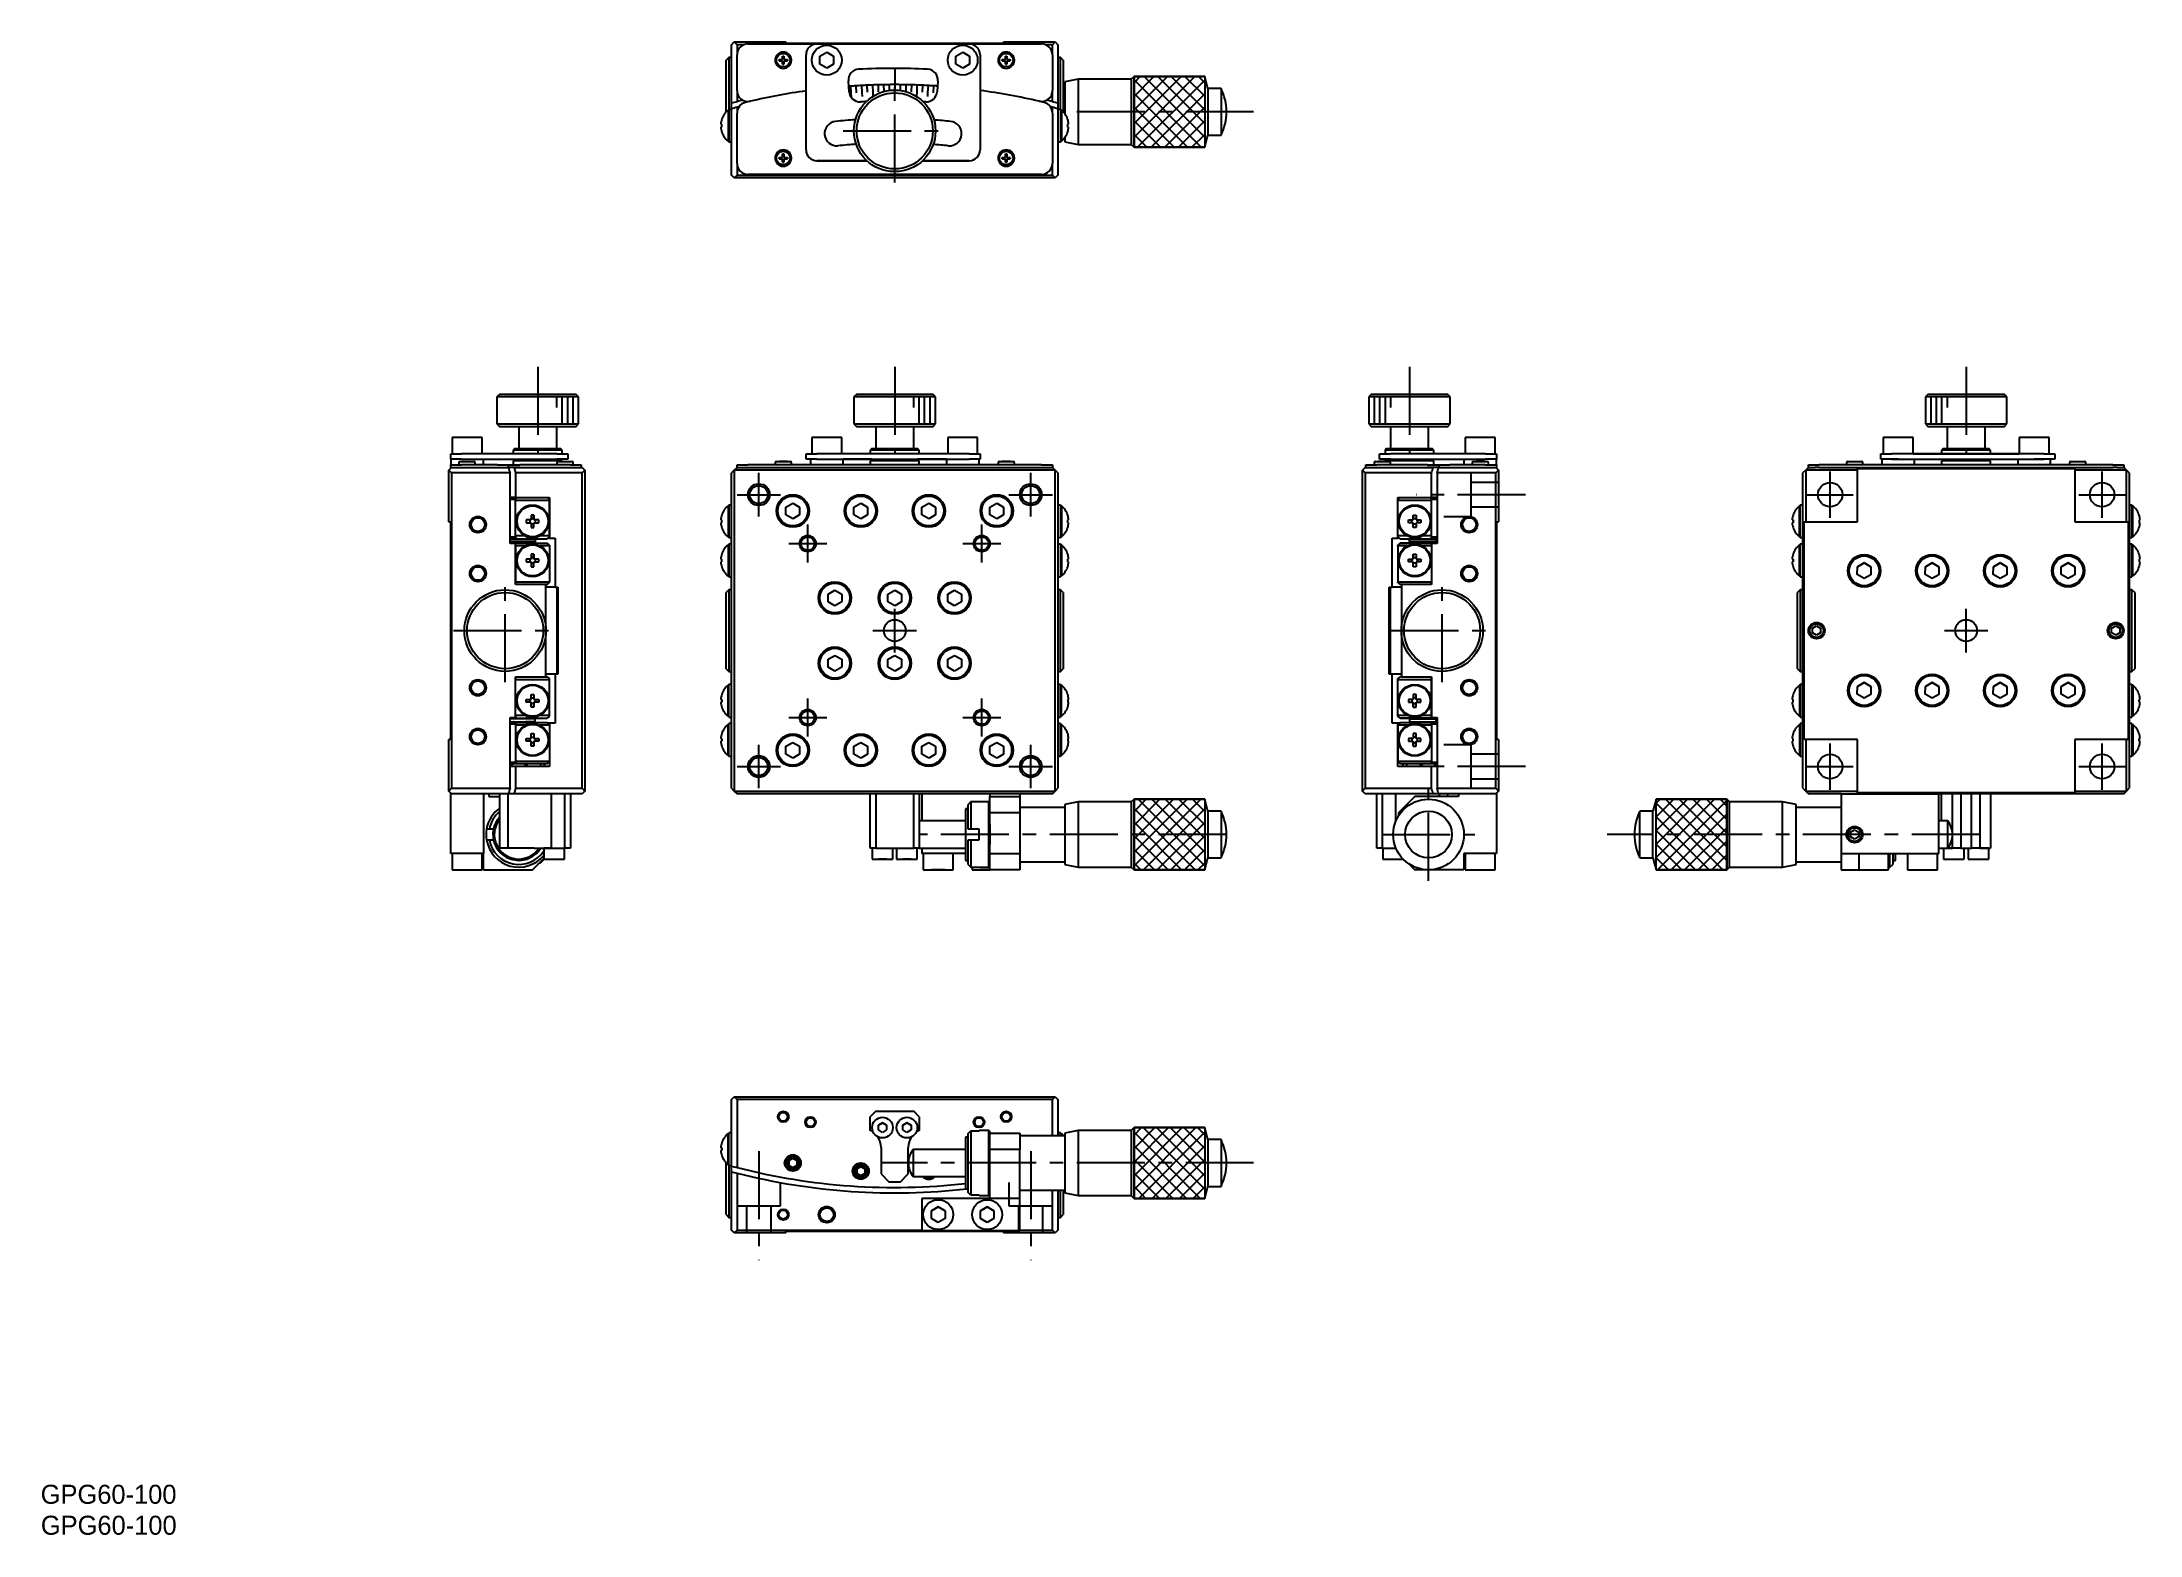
# Model space of a CAD drawing. Extents: x -19 to 366, y -14 to 260.
import ezdxf

# ---------------------------------------------------------------- set-up
doc = ezdxf.new("R2010")
doc.units = 0
doc.header["$LTSCALE"] = 10
doc.linetypes.add('CENTER', pattern=[2, 1.25, -0.25, 0.25, -0.25])
doc.linetypes.add('DASHED', pattern=[3.5, 2, -1.5])
doc.layers.get('0').update_dxf_attribs({"linetype": 'CONTINUOUS'})
doc.layers.add('CENTER', color=1, linetype='CENTER')
doc.styles.get("Standard").update_dxf_attribs({"font": 'FGP教科書体NT-M'})

msp = doc.modelspace()

# ---------------------------------------------------------------- texts
at = {"color": 7}
for p in [(-19.561631, -8.323265), (-19.531247, -14.017813)]:
    msp.add_text('GPG60-100', height=3.5, dxfattribs=at).set_placement(p)

# ---------------------------------------------------------------- linework, layer by layer
at = {"color": 7, "linetype": 'CONTINUOUS'}
for p, q in [((107.490839, 260), (107.990839, 260.5)), ((107.490839, 249.255678), (107.490839, 260)), ((107.990839, 260.5), (108.490839, 260)), ((107.990839, 260.5), (117.490839, 260.5)), ((109.730904, 260), (108.490839, 260)), ((108.490839, 260), (108.490839, 258.15)), ((110.490839, 260.15), (123.190839, 260.15)), ((117.490839, 260.2), (117.490839, 260.5)), ((157.490839, 260.2), (117.490839, 260.2)), ((123.190839, 260.15), (151.190839, 260.15)), ((123.740839, 257.871688), (124.990839, 258.593376)), ((124.990839, 258.593376), (126.240839, 257.871688)), ((148.740839, 257.871688), (149.990839, 258.593376)), ((149.990839, 258.593376), (151.240839, 257.871688)), ((151.190839, 260.15), (164.490839, 260.15)), ((157.490839, 260.5), (157.490839, 260.2)), ((157.490839, 260.5), (166.990839, 260.5)), ((166.490839, 260), (165.250773, 260)), ((166.490839, 260), (166.990839, 260.5)), ((166.490839, 258.15), (166.490839, 260)), ((166.990839, 260.5), (167.490839, 260)), ((167.490839, 260), (167.490839, 249.255678)), ((106.990839, 257.65), (106.490839, 257.15)), ((106.490839, 247.639822), (106.490839, 257.15)), ((106.990839, 257.65), (106.990839, 248.109997)), ((107.490839, 257.65), (106.990839, 257.65)), ((108.490839, 251.546506), (108.490839, 258.15)), ((116.240839, 257.275), (116.865839, 257.275)), ((116.240839, 257.025), (116.240839, 257.275)), ((116.865839, 257.025), (116.240839, 257.025)), ((116.240839, 257.025), (116.865839, 257.025)), ((116.865839, 257.9), (117.115839, 257.9)), ((116.865839, 257.275), (116.865839, 257.9)), ((116.865839, 256.4), (116.865839, 257.025)), ((117.115839, 256.4), (116.865839, 256.4)), ((116.865839, 256.4), (117.115839, 256.4)), ((117.115839, 257.9), (117.115839, 257.275)), ((117.115839, 257.275), (117.115839, 257.9)), ((117.115839, 257.275), (117.740839, 257.275)), ((117.115839, 257.025), (117.115839, 256.4)), ((117.740839, 257.025), (117.115839, 257.025)), ((117.115839, 256.4), (117.115839, 257.025)), ((117.115839, 257.025), (117.740839, 257.025)), ((117.740839, 257.275), (117.740839, 257.025)), ((117.740839, 257.025), (117.740839, 257.275)), ((121.190839, 240.65), (121.190839, 258.15)), ((123.740839, 256.428312), (123.740839, 257.871688)), ((124.990839, 255.706624), (123.740839, 256.428312)), ((126.240839, 256.428312), (124.990839, 255.706624)), ((126.240839, 257.871688), (126.240839, 256.428312)), ((137.490839, 255.640729), (137.490839, 252.65)), ((148.740839, 256.428312), (148.740839, 257.871688)), ((149.990839, 255.706624), (148.740839, 256.428312)), ((151.240839, 256.428312), (149.990839, 255.706624)), ((151.240839, 257.871688), (151.240839, 256.428312)), ((153.190839, 258.15), (153.190839, 240.65)), ((157.240839, 257.275), (157.865839, 257.275)), ((157.240839, 257.025), (157.240839, 257.275)), ((157.865839, 257.025), (157.240839, 257.025)), ((157.240839, 257.025), (157.865839, 257.025)), ((157.865839, 257.9), (158.115839, 257.9)), ((157.865839, 257.275), (157.865839, 257.9)), ((157.865839, 256.4), (157.865839, 257.025)), ((158.115839, 256.4), (157.865839, 256.4)), ((157.865839, 256.4), (158.115839, 256.4)), ((158.115839, 257.9), (158.115839, 257.275)), ((158.115839, 257.275), (158.115839, 257.9)), ((158.115839, 257.275), (158.740839, 257.275)), ((158.115839, 257.025), (158.115839, 256.4)), ((158.740839, 257.025), (158.115839, 257.025)), ((158.115839, 256.4), (158.115839, 257.025)), ((158.115839, 257.025), (158.740839, 257.025)), ((158.740839, 257.275), (158.740839, 257.025)), ((158.740839, 257.025), (158.740839, 257.275)), ((166.490839, 258.15), (166.490839, 251.546506)), ((167.990839, 257.65), (167.490839, 257.65)), ((167.990839, 248.109997), (167.990839, 257.65)), ((168.490839, 257.15), (167.990839, 257.65)), ((168.490839, 257.15), (168.490839, 247.639822)), ((108.490839, 251.546506), (108.490839, 249.515052)), ((129.100291, 251.350229), (128.960757, 253.345649)), ((129.329331, 252.364994), (129.420015, 251.068161)), ((129.420015, 251.068161), (129.468844, 250.369866)), ((130.34816, 252.431771), (130.427523, 251.134196)), ((131.367532, 252.489656), (131.435569, 251.191437)), ((131.435569, 251.191437), (131.472204, 250.492396)), ((132.38737, 252.538642), (132.444076, 251.239879)), ((133.407598, 252.578727), (133.452967, 251.279519)), ((133.452967, 251.279519), (133.477397, 250.579945)), ((134.428136, 252.609907), (134.462166, 251.310352)), ((135.448907, 252.63218), (135.471595, 251.332378)), ((136.469834, 252.645545), (136.479142, 251.578933)), ((137.490839, 252.65), (137.490839, 251.65)), ((138.511843, 252.645545), (138.502535, 251.578933)), ((139.53277, 252.63218), (139.510082, 251.332378)), ((140.553542, 252.609907), (140.519512, 251.310352)), ((141.52871, 251.279519), (141.504281, 250.579945)), ((141.57408, 252.578727), (141.52871, 251.279519)), ((142.594307, 252.538642), (142.537602, 251.239879)), ((143.546109, 251.191437), (143.509474, 250.492396)), ((143.614146, 252.489656), (143.546109, 251.191437)), ((144.633518, 252.431771), (144.554155, 251.134196)), ((145.42092, 253.345649), (145.281387, 251.350229)), ((166.490839, 249.515052), (166.490839, 251.546506)), ((168.740839, 252.65), (168.490839, 252.65)), ((171.240838, 253.649996), (168.740839, 253.149997)), ((168.740839, 253.149997), (168.740839, 247.649639)), ((171.240838, 253.649996), (171.240838, 247.649606)), ((180.990843, 253.649996), (171.240838, 253.649996)), ((181.490845, 254.149999), (180.990843, 253.649996)), ((180.990843, 253.649996), (180.990843, 247.649606)), ((181.490845, 254.149999), (181.490845, 247.649573)), ((194.490846, 254.149999), (181.490845, 254.149999)), ((181.490845, 254.149999), (194.490846, 254.149999)), ((181.490845, 241.150001), (181.490845, 254.149999)), ((194.490846, 254.149999), (194.490846, 247.649573)), ((195.080334, 251.95), (194.490846, 254.149999)), ((194.490846, 254.149999), (194.490846, 241.150001)), ((195.080334, 251.95), (195.080334, 247.649718)), ((197.490845, 251.95), (195.080334, 251.95)), ((197.490845, 251.95), (197.490845, 247.649718)), ((106.831284, 247.96), (106.831284, 242.26)), ((106.990839, 247.96), (106.831284, 247.96)), ((106.990839, 248.11), (106.990839, 242.11)), ((107.490839, 248.11), (106.990839, 248.11)), ((106.990839, 247.96), (106.990839, 242.26)), ((107.490839, 248.221089), (107.490839, 249.255678)), ((107.490839, 236), (107.490839, 248.221089)), ((108.490839, 248.482841), (108.490839, 247.435509)), ((108.490839, 238.15), (108.490839, 247.435509)), ((166.490839, 247.435509), (166.490839, 248.482841)), ((166.490839, 247.435509), (166.490839, 238.15)), ((167.490839, 249.255678), (167.490839, 248.221089)), ((167.490839, 248.221089), (167.490839, 236)), ((167.990839, 248.11), (167.490839, 248.11)), ((167.990839, 248.11), (167.990839, 242.11)), ((167.990839, 247.96), (167.990839, 242.26)), ((168.150394, 247.96), (167.990839, 247.96)), ((168.150394, 247.96), (168.150394, 242.26)), ((168.740839, 247.649639), (168.740839, 247.343271)), ((171.240838, 247.649606), (171.240838, 241.650004)), ((180.990843, 247.649606), (180.990843, 241.650004)), ((181.490845, 247.649573), (181.490845, 241.150001)), ((194.490846, 247.649573), (194.490846, 241.150001)), ((195.080334, 247.649718), (195.080334, 243.35)), ((197.490845, 247.649718), (197.490845, 243.35)), ((105.685396, 245.37), (105.509154, 245.37)), ((105.509154, 244.85), (105.685396, 244.85)), ((105.685396, 246.265108), (105.6771, 246.269154)), ((105.6771, 243.950846), (105.685396, 243.954892)), ((105.685396, 244.85), (105.685396, 245.37)), ((169.296281, 246.265108), (169.304578, 246.269154)), ((169.296281, 245.37), (169.472523, 245.37)), ((169.296281, 244.85), (169.296281, 245.37)), ((169.472523, 244.85), (169.296281, 244.85)), ((169.304578, 243.950846), (169.296281, 243.954892)), ((194.490846, 241.150001), (195.080334, 243.35)), ((195.080334, 243.35), (197.490845, 243.35)), ((106.831284, 242.26), (106.990839, 242.26)), ((106.990839, 242.11), (107.490839, 242.11)), ((116.240839, 239.275), (116.865839, 239.275)), ((116.240839, 239.025), (116.240839, 239.275)), ((116.865839, 239.9), (117.115839, 239.9)), ((116.865839, 239.275), (116.865839, 239.9)), ((117.115839, 239.9), (117.115839, 239.275)), ((117.115839, 239.275), (117.115839, 239.9)), ((117.115839, 239.275), (117.740839, 239.275)), ((117.740839, 239.275), (117.740839, 239.025)), ((117.740839, 239.025), (117.740839, 239.275)), ((157.240839, 239.275), (157.865839, 239.275)), ((157.240839, 239.025), (157.240839, 239.275)), ((157.865839, 239.9), (158.115839, 239.9)), ((157.865839, 239.275), (157.865839, 239.9)), ((158.115839, 239.9), (158.115839, 239.275)), ((158.115839, 239.275), (158.115839, 239.9)), ((158.115839, 239.275), (158.740839, 239.275)), ((158.740839, 239.275), (158.740839, 239.025)), ((158.740839, 239.025), (158.740839, 239.275)), ((167.490839, 242.11), (167.990839, 242.11)), ((167.990839, 242.26), (168.150394, 242.26)), ((168.554604, 242.65), (168.740839, 242.65)), ((168.740839, 242.876729), (168.740839, 242.150003)), ((168.740839, 242.150003), (171.240838, 241.650004)), ((171.240838, 241.650004), (180.990843, 241.650004)), ((180.990843, 241.650004), (181.490845, 241.150001)), ((181.490845, 241.150001), (194.490846, 241.150001)), ((194.490846, 241.150001), (181.490845, 241.150001)), ((107.990839, 235.5), (107.490839, 236)), ((108.490839, 236), (107.990839, 235.5)), ((166.990839, 235.5), (107.990839, 235.5)), ((108.490839, 238.15), (108.490839, 236)), ((108.490839, 236), (166.490839, 236)), ((164.490839, 236.15), (110.490839, 236.15)), ((116.865839, 239.025), (116.240839, 239.025)), ((116.240839, 239.025), (116.865839, 239.025)), ((116.865839, 238.4), (116.865839, 239.025)), ((117.115839, 238.4), (116.865839, 238.4)), ((116.865839, 238.4), (117.115839, 238.4)), ((117.115839, 239.025), (117.115839, 238.4)), ((117.740839, 239.025), (117.115839, 239.025)), ((117.115839, 239.025), (117.740839, 239.025)), ((117.115839, 238.4), (117.115839, 239.025)), ((123.190839, 238.65), (132.391819, 238.65)), ((132.391819, 238.65), (123.190839, 238.65)), ((142.589858, 238.65), (151.190839, 238.65)), ((151.190839, 238.65), (142.589858, 238.65)), ((157.865839, 239.025), (157.240839, 239.025)), ((157.240839, 239.025), (157.865839, 239.025)), ((157.865839, 238.4), (157.865839, 239.025)), ((158.115839, 238.4), (157.865839, 238.4)), ((157.865839, 238.4), (158.115839, 238.4)), ((158.115839, 239.025), (158.115839, 238.4)), ((158.740839, 239.025), (158.115839, 239.025)), ((158.115839, 238.4), (158.115839, 239.025)), ((158.115839, 239.025), (158.740839, 239.025)), ((166.490839, 236), (166.490839, 238.15)), ((166.990839, 235.5), (166.490839, 236)), ((167.490839, 236), (166.990839, 235.5)), ((64.85, 195.750013), (64.35, 195.250013)), ((71.85, 195.250013), (64.35, 195.250013)), ((64.35, 195.250013), (64.35, 190.250013)), ((64.85, 195.750013), (71.85, 195.750013)), ((71.85, 195.750013), (78.85, 195.750013)), ((79.35, 195.250013), (71.85, 195.250013)), ((79.35, 195.250013), (78.85, 195.750013)), ((79.35, 190.250013), (79.35, 195.250013)), ((130.490839, 195.750013), (129.990839, 195.250013)), ((144.990839, 195.250013), (129.990839, 195.250013)), ((129.990839, 195.250013), (129.990839, 190.250013)), ((130.490839, 195.750013), (144.490839, 195.750013)), ((144.990839, 195.250013), (144.490839, 195.750013)), ((144.990839, 190.250013), (144.990839, 195.250013)), ((225.15, 195.750013), (224.65, 195.250013)), ((239.65, 195.250013), (224.65, 195.250013)), ((224.65, 195.250013), (224.65, 190.250013)), ((225.15, 195.750013), (239.15, 195.750013)), ((239.65, 195.250013), (239.15, 195.750013)), ((239.65, 190.250013), (239.65, 195.250013)), ((327.509161, 195.750013), (327.009161, 195.250013)), ((342.009161, 195.250013), (327.009161, 195.250013)), ((327.009161, 195.250013), (327.009161, 190.250013)), ((327.509161, 195.750013), (341.509161, 195.750013)), ((342.009161, 195.250013), (341.509161, 195.750013)), ((342.009161, 190.250013), (342.009161, 195.250013)), ((64.35, 190.250013), (71.85, 190.250013)), ((64.35, 190.250013), (64.85, 189.750013)), ((71.85, 189.750013), (64.85, 189.750013)), ((68.35, 189.750013), (68.35, 185.750013)), ((71.85, 190.250013), (79.35, 190.250013)), ((78.85, 189.750013), (71.85, 189.750013)), ((75.35, 185.750013), (75.35, 189.750013)), ((78.85, 189.750013), (79.35, 190.250013)), ((129.990839, 190.250013), (144.990839, 190.250013)), ((129.990839, 190.250013), (130.490839, 189.750013)), ((144.490839, 189.750013), (130.490839, 189.750013)), ((133.990839, 189.750013), (133.990839, 185.750013)), ((140.990839, 185.750013), (140.990839, 189.750013)), ((144.490839, 189.750013), (144.990839, 190.250013)), ((224.65, 190.250013), (239.65, 190.250013)), ((224.65, 190.250013), (225.15, 189.750013)), ((239.15, 189.750013), (225.15, 189.750013)), ((228.65, 189.750013), (228.65, 185.750013)), ((235.65, 185.750013), (235.65, 189.750013)), ((239.15, 189.750013), (239.65, 190.250013)), ((327.009161, 190.250013), (342.009161, 190.250013)), ((327.009161, 190.250013), (327.509161, 189.750013)), ((341.509161, 189.750013), (327.509161, 189.750013)), ((331.009161, 189.750013), (331.009161, 185.750013)), ((338.009161, 185.750013), (338.009161, 189.750013)), ((341.509161, 189.750013), (342.009161, 190.250013)), ((58.85, 187.750012), (56.1, 187.750012)), ((56.1, 187.750012), (56.1, 184.750012)), ((61.6, 187.750012), (58.85, 187.750012)), ((61.6, 184.750012), (61.6, 187.750012)), ((67.65, 185.750013), (67.35, 185.450013)), ((71.85, 185.450013), (67.35, 185.450013)), ((67.35, 185.450013), (67.35, 184.750013)), ((67.65, 185.750013), (71.85, 185.750013)), ((71.85, 185.750013), (76.05, 185.750013)), ((76.35, 185.450013), (71.85, 185.450013)), ((76.35, 185.450013), (76.05, 185.750013)), ((76.35, 184.750013), (76.35, 185.450013)), ((127.740839, 187.750012), (122.240839, 187.750012)), ((122.240839, 187.750012), (122.240839, 184.750012)), ((127.740839, 184.750012), (127.740839, 187.750012)), ((133.290839, 185.750013), (132.990839, 185.450013)), ((141.990839, 185.450013), (132.990839, 185.450013)), ((132.990839, 185.450013), (132.990839, 184.750013)), ((133.290839, 185.750013), (141.690839, 185.750013)), ((141.990839, 185.450013), (141.690839, 185.750013)), ((141.990839, 184.750013), (141.990839, 185.450013)), ((152.740839, 187.750012), (147.240839, 187.750012)), ((147.240839, 187.750012), (147.240839, 184.750012)), ((152.740839, 184.750012), (152.740839, 187.750012)), ((227.95, 185.750013), (227.65, 185.450013)), ((236.65, 185.450013), (227.65, 185.450013)), ((227.65, 185.450013), (227.65, 184.750013)), ((227.95, 185.750013), (236.35, 185.750013)), ((236.65, 185.450013), (236.35, 185.750013)), ((236.65, 184.750013), (236.65, 185.450013)), ((247.9, 187.750012), (242.4, 187.750012)), ((242.4, 187.750012), (242.4, 184.750012)), ((247.9, 184.750012), (247.9, 187.750012)), ((324.759161, 187.750012), (319.259161, 187.750012)), ((319.259161, 187.750012), (319.259161, 184.750012)), ((324.759161, 184.750012), (324.759161, 187.750012)), ((330.309161, 185.750013), (330.009161, 185.450013)), ((339.009161, 185.450013), (330.009161, 185.450013)), ((330.009161, 185.450013), (330.009161, 184.750013)), ((330.309161, 185.750013), (338.709161, 185.750013)), ((339.009161, 185.450013), (338.709161, 185.750013)), ((339.009161, 184.750013), (339.009161, 185.450013)), ((349.759161, 187.750012), (344.259161, 187.750012)), ((344.259161, 187.750012), (344.259161, 184.750012)), ((349.759161, 184.750012), (349.759161, 187.750012)), ((55.5, 181.750012), (56, 182.250012)), ((55.5, 172.250012), (55.5, 181.750012)), ((56, 181.250012), (55.5, 181.750012)), ((55.85, 183.750012), (55.85, 184.750012)), ((55.85, 184.750012), (57.85, 184.750012)), ((57.85, 183.750012), (55.85, 183.750012)), ((55.85, 183.750012), (55.85, 182.750012)), ((55.85, 182.250012), (55.85, 182.750012)), ((55.85, 182.750012), (57.85, 182.750012)), ((56, 182.250012), (55.85, 182.250012)), ((56, 182.250012), (57.85, 182.250012)), ((57.35, 183.100012), (57.35, 183.000012)), ((57.6, 183.350012), (58.85, 183.350012)), ((75.35, 184.750013), (57.85, 184.750012)), ((57.85, 183.750012), (75.35, 183.750013)), ((58.05, 182.750012), (57.85, 182.750012)), ((57.85, 182.250012), (64.453494, 182.250012)), ((57.85, 182.250012), (64.453494, 182.250012)), ((59.65, 182.750012), (58.05, 182.750012)), ((58.1, 183.350012), (58.725, 183.350012)), ((58.725, 183.350012), (58.975, 183.350012)), ((58.85, 183.350012), (60.1, 183.350012)), ((58.975, 183.350012), (59.6, 183.350012)), ((64.453494, 182.750012), (59.65, 182.750012)), ((60.35, 183.000012), (60.35, 183.100012)), ((61.85, 182.750012), (61.85, 183.750012)), ((64.453494, 182.750012), (66.453494, 182.750012)), ((64.453494, 182.250012), (66.484948, 182.250012)), ((66.453494, 182.750012), (66.620395, 182.750012)), ((66.453494, 182.250012), (66.453494, 182.750012)), ((66.620395, 182.750012), (68.564491, 182.750012)), ((67.426417, 182.250012), (66.620395, 182.250012)), ((67.65, 183.750012), (67.35, 183.450012)), ((71.85, 183.450012), (67.35, 183.450012)), ((67.35, 183.450012), (67.35, 182.750012)), ((67.426417, 182.250012), (67.517159, 182.250012)), ((68.564491, 182.250012), (67.517159, 182.250012)), ((67.517159, 182.250012), (68.564491, 182.250012)), ((76.05, 182.750012), (68.564491, 182.750012)), ((68.564491, 182.250012), (77.85, 182.250012)), ((68.564491, 182.250012), (77.85, 182.250012)), ((76.35, 183.450012), (71.85, 183.450012)), ((75.35, 184.750013), (77.35, 184.750013)), ((77.35, 183.750013), (75.35, 183.750013)), ((75.35, 183.100012), (75.35, 183.000012)), ((75.6, 183.350012), (76.85, 183.350012)), ((76.35, 183.450012), (76.05, 183.750012)), ((77.65, 182.750012), (76.05, 182.750012)), ((76.1, 183.350012), (76.725, 183.350012)), ((76.35, 183.350012), (76.35, 183.450012)), ((76.725, 183.350012), (76.975, 183.350012)), ((76.85, 183.350012), (78.1, 183.350012)), ((76.975, 183.350012), (77.6, 183.350012)), ((77.35, 184.750013), (77.35, 183.750013)), ((77.85, 182.750012), (77.65, 182.750012)), ((77.85, 182.750012), (79.85, 182.750012)), ((77.85, 182.250012), (80, 182.250012)), ((78.35, 183.000012), (78.35, 183.100012)), ((79.85, 182.750012), (79.85, 182.250012)), ((80, 182.250012), (80.5, 181.750012)), ((80.5, 181.750012), (80, 181.250012)), ((80.5, 181.750012), (80.5, 122.750012)), ((107.990839, 181.750012), (107.490839, 181.250012)), ((108.490839, 182.250012), (107.990839, 181.750012)), ((107.990839, 181.750012), (107.990839, 122.750012)), ((166.990839, 181.750012), (107.990839, 181.750012)), ((108.490839, 182.250012), (108.490839, 182.750012)), ((108.490839, 182.750012), (110.490839, 182.750012)), ((108.490839, 182.250012), (166.490839, 182.250012)), ((116.190839, 182.750012), (110.490839, 182.750012)), ((115.490839, 183.100012), (115.490839, 183.000012)), ((115.740839, 183.350012), (116.865839, 183.350012)), ((115.740839, 183.350012), (118.240839, 183.350012)), ((117.790839, 182.750012), (116.190839, 182.750012)), ((116.240839, 183.350012), (116.865839, 183.350012)), ((116.865839, 183.350012), (116.240839, 183.350012)), ((116.865839, 183.350012), (117.115839, 183.350012)), ((116.865839, 183.350012), (117.115839, 183.350012)), ((117.115839, 183.350012), (116.865839, 183.350012)), ((117.115839, 183.350012), (118.240839, 183.350012)), ((117.740839, 183.350012), (117.115839, 183.350012)), ((117.115839, 183.350012), (117.740839, 183.350012)), ((157.190839, 182.750012), (117.790839, 182.750012)), ((118.490839, 183.000012), (118.490839, 183.100012)), ((121.190839, 183.750013), (121.190839, 184.750013)), ((121.190839, 184.750013), (123.190839, 184.750013)), ((123.190839, 183.750013), (121.190839, 183.750013)), ((121.990839, 183.750012), (121.190839, 183.750012)), ((121.990839, 183.750012), (121.990839, 182.750012)), ((151.190839, 184.750013), (123.190839, 184.750013)), ((123.190839, 183.750013), (151.190839, 183.750013)), ((124.589497, 183.750011), (126.623844, 183.750011)), ((124.589497, 183.750011), (127.05515, 183.750011)), ((126.623844, 183.750011), (133.290837, 183.750011)), ((133.290839, 183.750012), (127.990839, 183.750012)), ((127.990839, 182.750012), (127.990839, 183.750012)), ((128.955885, 183.750013), (128.960757, 183.750013)), ((128.955885, 183.750012), (130.850208, 183.750012)), ((129.100291, 183.750011), (128.960757, 183.750011)), ((129.100291, 183.750011), (131.200512, 183.750013)), ((133.290837, 183.750011), (130.850208, 183.750011)), ((131.200512, 183.750011), (133.290837, 183.750011)), ((133.290839, 183.750012), (132.990839, 183.450012)), ((141.990839, 183.450012), (132.990839, 183.450012)), ((132.990839, 183.450012), (132.990839, 182.750012)), ((146.990839, 183.750012), (141.690839, 183.750012)), ((141.990839, 183.450012), (141.690839, 183.750012)), ((141.690841, 183.750011), (147.757833, 183.750011)), ((143.531469, 183.750011), (141.690841, 183.750011)), ((141.690841, 183.750011), (143.181165, 183.750011)), ((141.990839, 182.750012), (141.990839, 183.450012)), ((143.181165, 183.750012), (145.281387, 183.750013)), ((143.531469, 183.750013), (145.425792, 183.750013)), ((145.42092, 183.750011), (145.281387, 183.750011)), ((145.42092, 183.750011), (145.425792, 183.750011)), ((146.990839, 183.750012), (146.990839, 182.750012)), ((147.326527, 183.750011), (149.79218, 183.750011)), ((147.757833, 183.750011), (149.79218, 183.750011)), ((151.190839, 184.750013), (153.190839, 184.750013)), ((153.190839, 183.750013), (151.190839, 183.750013)), ((153.190839, 183.750012), (152.990839, 183.750012)), ((152.990839, 182.750012), (152.990839, 183.750012)), ((153.190839, 184.750013), (153.190839, 183.750013)), ((156.490839, 183.100012), (156.490839, 183.000012)), ((156.740839, 183.350012), (157.865839, 183.350012)), ((156.740839, 183.350012), (159.240839, 183.350012)), ((158.790839, 182.750012), (157.190839, 182.750012)), ((157.240839, 183.350012), (157.865839, 183.350012)), ((157.865839, 183.350012), (157.240839, 183.350012)), ((157.865839, 183.350012), (158.115839, 183.350012)), ((157.865839, 183.350012), (158.115839, 183.350012)), ((158.115839, 183.350012), (157.865839, 183.350012)), ((158.115839, 183.350012), (159.240839, 183.350012)), ((158.740839, 183.350012), (158.115839, 183.350012)), ((158.115839, 183.350012), (158.740839, 183.350012)), ((164.490839, 182.750012), (158.790839, 182.750012)), ((159.490839, 183.000012), (159.490839, 183.100012)), ((164.490839, 182.750012), (166.490839, 182.750012)), ((166.490839, 182.750012), (166.490839, 182.250012)), ((166.990839, 181.750012), (166.490839, 182.250012)), ((166.990839, 122.750012), (166.990839, 181.750012)), ((167.490839, 181.250012), (166.990839, 181.750012)), ((223.5, 181.750012), (224, 182.250012)), ((223.5, 122.750012), (223.5, 181.750012)), ((224, 181.250012), (223.5, 181.750012)), ((224, 182.250012), (226.15, 182.250012)), ((224.15, 182.250012), (224.15, 182.750012)), ((224.15, 182.750012), (226.15, 182.750012)), ((225.65, 183.100012), (225.65, 183.000012)), ((225.9, 183.350012), (228.4, 183.350012)), ((225.9, 183.350012), (227.025, 183.350012)), ((226.35, 182.750012), (226.15, 182.750012)), ((226.15, 182.250012), (235.435509, 182.250012)), ((226.15, 182.250012), (235.435509, 182.250012)), ((227.95, 182.750012), (226.35, 182.750012)), ((226.4, 183.350012), (227.025, 183.350012)), ((227.025, 183.350012), (226.4, 183.350012)), ((226.65, 183.750013), (226.65, 184.750013)), ((226.65, 184.750013), (228.65, 184.750013)), ((228.65, 183.750013), (226.65, 183.750013)), ((227.025, 183.350012), (227.15, 183.350012)), ((227.025, 183.350012), (227.275, 183.350012)), ((227.275, 183.350012), (227.025, 183.350012)), ((227.15, 183.350012), (227.275, 183.350012)), ((227.275, 183.350012), (228.4, 183.350012)), ((227.9, 183.350012), (227.275, 183.350012)), ((227.275, 183.350012), (227.9, 183.350012)), ((227.95, 183.750012), (227.65, 183.450012)), ((236.65, 183.450012), (227.65, 183.450012)), ((227.65, 183.450012), (227.65, 183.350012)), ((235.435509, 182.750012), (227.95, 182.750012)), ((246.15, 184.750012), (228.65, 184.750013)), ((228.65, 183.750013), (246.15, 183.750012)), ((228.65, 183.000012), (228.65, 183.100012)), ((235.435509, 182.750012), (237.379605, 182.750012)), ((236.482841, 182.250012), (235.435509, 182.250012)), ((235.435509, 182.250012), (236.482841, 182.250012)), ((236.65, 183.450012), (236.35, 183.750012)), ((236.482841, 182.250012), (236.573583, 182.250012)), ((237.379605, 182.250012), (236.573583, 182.250012)), ((236.65, 182.750012), (236.65, 183.450012)), ((237.379605, 182.750012), (237.546506, 182.750012)), ((237.515052, 182.250012), (239.546506, 182.250012)), ((237.546506, 182.750012), (239.546506, 182.750012)), ((237.546506, 182.750012), (237.546506, 182.250012)), ((244.35, 182.750012), (239.546506, 182.750012)), ((239.546506, 182.250012), (246.15, 182.250012)), ((239.546506, 182.250012), (246.15, 182.250012)), ((242.15, 183.750012), (242.15, 182.750012)), ((243.65, 183.100012), (243.65, 183.000012)), ((243.9, 183.350012), (246.4, 183.350012)), ((243.9, 183.350012), (245.025, 183.350012)), ((245.95, 182.750012), (244.35, 182.750012)), ((244.4, 183.350012), (245.025, 183.350012)), ((245.025, 183.350012), (244.4, 183.350012)), ((245.025, 183.350012), (245.15, 183.350012)), ((245.025, 183.350012), (245.275, 183.350012)), ((245.275, 183.350012), (245.025, 183.350012)), ((245.15, 183.350012), (245.275, 183.350012)), ((245.275, 183.350012), (246.4, 183.350012)), ((245.9, 183.350012), (245.275, 183.350012)), ((245.275, 183.350012), (245.9, 183.350012)), ((246.15, 182.750012), (245.95, 182.750012)), ((246.15, 184.750012), (248.15, 184.750012)), ((248.15, 183.750012), (246.15, 183.750012)), ((246.15, 182.750012), (248.15, 182.750012)), ((246.15, 182.250012), (248, 182.250012)), ((246.65, 183.000012), (246.65, 183.100012)), ((248, 182.250012), (248.5, 181.750012)), ((248.15, 182.250012), (248, 182.250012)), ((248.5, 181.750012), (248, 181.250012)), ((248.15, 184.750012), (248.15, 183.750012)), ((248.15, 182.750012), (248.15, 183.750012)), ((248.15, 182.750012), (248.15, 182.250012)), ((248.5, 181.750012), (248.5, 172.250012)), ((305.009161, 181.750012), (304.509161, 181.250012)), ((305.509161, 182.250012), (305.009161, 181.750012)), ((314.509161, 181.750012), (305.009161, 181.750012)), ((305.009161, 181.750012), (305.009161, 172.250012)), ((305.509161, 182.250012), (305.509161, 182.750012)), ((305.509161, 182.750012), (307.509161, 182.750012)), ((305.509161, 182.250012), (306.749227, 182.250012)), ((307.509161, 182.250012), (306.749227, 182.250012)), ((313.209161, 182.750012), (307.509161, 182.750012)), ((307.509161, 182.250012), (361.509161, 182.250012)), ((312.509161, 183.100012), (312.509161, 183.000012)), ((312.759161, 183.350012), (315.259161, 183.350012)), ((314.809161, 182.750012), (313.209161, 182.750012)), ((313.259161, 183.350012), (313.884161, 183.350012)), ((313.884161, 183.350012), (314.134161, 183.350012)), ((314.134161, 183.350012), (314.759161, 183.350012)), ((314.509161, 182.050012), (354.509161, 182.050012)), ((314.509161, 181.750012), (314.509161, 182.050012)), ((314.509161, 172.250012), (314.509161, 181.750012)), ((322.009161, 182.750012), (314.809161, 182.750012)), ((315.509161, 183.000012), (315.509161, 183.100012)), ((318.809161, 184.750013), (319.259161, 184.750013)), ((318.809161, 184.750012), (320.809161, 184.750012)), ((318.809161, 183.750012), (318.809161, 184.750012)), ((320.809161, 183.750012), (318.809161, 183.750012)), ((319.009161, 183.750012), (319.009161, 182.750012)), ((348.809161, 184.750012), (320.809161, 184.750012)), ((322.009161, 183.750012), (320.809161, 183.750012)), ((320.809161, 183.750012), (322.009161, 183.750012)), ((322.009161, 183.750012), (323.259161, 183.750012)), ((347.009161, 182.750012), (322.009161, 182.750012)), ((323.259161, 183.750012), (345.759161, 183.750012)), ((324.759161, 184.750013), (330.009161, 184.750013)), ((324.759161, 184.750013), (334.809161, 184.750013)), ((330.009161, 184.750013), (324.759161, 184.750013)), ((325.009161, 182.750012), (325.009161, 183.750012)), ((328.468531, 184.750013), (326.574208, 184.750013)), ((326.57908, 184.750013), (326.574208, 184.750013)), ((326.57908, 184.750013), (326.718613, 184.750013)), ((328.818835, 184.750013), (326.718613, 184.750013)), ((341.149792, 184.750013), (328.468531, 184.750013)), ((328.818835, 184.750013), (340.799488, 184.750013)), ((330.309161, 183.750012), (330.009161, 183.450012)), ((339.009161, 183.450012), (330.009161, 183.450012)), ((330.009161, 183.450012), (330.009161, 182.750012)), ((334.809161, 184.750013), (344.259161, 184.750013)), ((339.009161, 183.450012), (338.709161, 183.750012)), ((339.009161, 184.750013), (344.259161, 184.750013)), ((344.259161, 184.750013), (339.009161, 184.750013)), ((339.009161, 182.750012), (339.009161, 183.450012)), ((342.899709, 184.750013), (340.799488, 184.750013)), ((343.044115, 184.750013), (341.149792, 184.750013)), ((342.899709, 184.750013), (343.039243, 184.750013)), ((343.044115, 184.750013), (343.039243, 184.750013)), ((344.009161, 183.750012), (344.009161, 182.750012)), ((345.759161, 183.750012), (347.009161, 183.750012)), ((348.809161, 183.750012), (347.009161, 183.750012)), ((347.009161, 183.750012), (348.259161, 183.750012)), ((354.209161, 182.750012), (347.009161, 182.750012)), ((348.259161, 183.750012), (348.809161, 183.750012)), ((348.809161, 184.750012), (350.809161, 184.750012)), ((350.809161, 183.750012), (348.809161, 183.750012)), ((349.759161, 184.750013), (350.809161, 184.750013)), ((350.009161, 182.750012), (350.009161, 183.750012)), ((350.809161, 184.750012), (350.809161, 183.750012)), ((353.509161, 183.100012), (353.509161, 183.000012)), ((353.759161, 183.350012), (356.259161, 183.350012)), ((355.809161, 182.750012), (354.209161, 182.750012)), ((354.259161, 183.350012), (354.884161, 183.350012)), ((354.509161, 182.050012), (354.509161, 181.750012)), ((364.009161, 181.750012), (354.509161, 181.750012)), ((354.509161, 181.750012), (354.509161, 172.250012)), ((354.884161, 183.350012), (355.134161, 183.350012)), ((355.134161, 183.350012), (355.759161, 183.350012)), ((361.509161, 182.750012), (355.809161, 182.750012)), ((356.509161, 183.000012), (356.509161, 183.100012)), ((361.509161, 182.750012), (363.509161, 182.750012)), ((362.269096, 182.250012), (361.509161, 182.250012)), ((362.269096, 182.250012), (363.509161, 182.250012)), ((363.509161, 182.750012), (363.509161, 182.250012)), ((364.009161, 181.750012), (363.509161, 182.250012)), ((364.009161, 172.250012), (364.009161, 181.750012)), ((364.509161, 181.250012), (364.009161, 181.750012)), ((56, 181.250012), (56, 123.250012)), ((66.744322, 181.250012), (56, 181.250012)), ((66.744322, 168.250012), (66.744322, 181.250012)), ((67.778911, 181.250012), (67.778911, 176.750012)), ((80, 181.250012), (67.778911, 181.250012)), ((80, 123.250012), (80, 181.250012)), ((107.490839, 123.250012), (107.490839, 181.250012)), ((167.490839, 181.250012), (167.490839, 123.250012)), ((224, 181.250012), (224, 123.250012)), ((236.221089, 181.250012), (224, 181.250012)), ((236.221089, 176.750012), (236.221089, 181.250012)), ((248, 181.250012), (237.255678, 181.250012)), ((237.255678, 181.250012), (237.255678, 168.250012)), ((248, 123.250012), (248, 181.250012)), ((304.509161, 123.250012), (304.509161, 181.250012)), ((364.509161, 181.250012), (364.509161, 123.250012)), ((67.778911, 176.750012), (66.744322, 176.750012)), ((66.744322, 176.450013), (67.725802, 176.450013)), ((67.725802, 176.450013), (67.956984, 176.750013)), ((67.778911, 176.750012), (74.000341, 176.750012)), ((67.778911, 169.650013), (67.778911, 176.250013)), ((67.778911, 176.250013), (74.000341, 176.250013)), ((73.549298, 176.750013), (73.944126, 176.450013)), ((74.000341, 176.750012), (74.000341, 176.250012)), ((74.000341, 169.650013), (74.000341, 176.250013)), ((74.000341, 176.250012), (74.000341, 169.650013)), ((106.831284, 175.200012), (106.831284, 172.350012)), ((106.990839, 175.200012), (106.831284, 175.200012)), ((106.990839, 175.350013), (106.990839, 175.147691)), ((106.990839, 175.350013), (106.990839, 175.200012)), ((107.490839, 175.350013), (106.990839, 175.350013)), ((106.990839, 175.147691), (106.990839, 172.350013)), ((117.490839, 174.9717), (118.740839, 175.693388)), ((117.490839, 173.528325), (117.490839, 174.9717)), ((118.740839, 175.693388), (119.990839, 174.9717)), ((119.990839, 174.9717), (119.990839, 173.528325)), ((129.990839, 174.9717), (131.240839, 175.693388)), ((129.990839, 173.528325), (129.990839, 174.9717)), ((131.240839, 175.693388), (132.490839, 174.9717)), ((132.490839, 174.9717), (132.490839, 173.528325)), ((142.490839, 174.9717), (143.740839, 175.693388)), ((142.490839, 173.528325), (142.490839, 174.9717)), ((143.740839, 175.693388), (144.990839, 174.9717)), ((144.990839, 174.9717), (144.990839, 173.528325)), ((154.990839, 174.9717), (156.240839, 175.693388)), ((154.990839, 173.528325), (154.990839, 174.9717)), ((156.240839, 175.693388), (157.490839, 174.9717)), ((157.490839, 174.9717), (157.490839, 173.528325)), ((167.990839, 175.350013), (167.490839, 175.350013)), ((167.990839, 175.350013), (167.990839, 175.147691)), ((167.990839, 175.350013), (167.990839, 175.200012)), ((168.150394, 175.200012), (167.990839, 175.200012)), ((167.990839, 175.147691), (167.990839, 172.350013)), ((168.150394, 175.200012), (168.150394, 172.350012)), ((229.999659, 176.750012), (236.221089, 176.750012)), ((229.999659, 176.250012), (229.999659, 176.750012)), ((229.999659, 176.250013), (236.221089, 176.250013)), ((229.999659, 169.650013), (229.999659, 176.250013)), ((229.999659, 169.650013), (229.999659, 176.250012)), ((230.055874, 176.450013), (230.450702, 176.750013)), ((236.043016, 176.750013), (236.274198, 176.450013)), ((237.255678, 176.750012), (236.221089, 176.750012)), ((236.221089, 169.650013), (236.221089, 176.250013)), ((236.274198, 176.450013), (237.255678, 176.450013)), ((303.849606, 169.500012), (303.849606, 175.200012)), ((304.009161, 175.200012), (303.849606, 175.200012)), ((304.509161, 175.350013), (304.009161, 175.350013)), ((304.009161, 175.144301), (304.009161, 175.350013)), ((304.009161, 169.555432), (304.009161, 175.144591)), ((304.009161, 172.59926), (304.009161, 175.144301)), ((365.009161, 175.350013), (364.509161, 175.350013)), ((365.009161, 175.1443), (365.009161, 175.350013)), ((365.168716, 175.200012), (365.009161, 175.200012)), ((365.009161, 171.757464), (365.009161, 175.144591)), ((365.009161, 172.59926), (365.009161, 175.1443)), ((365.168716, 169.500012), (365.168716, 175.200012)), ((55.5, 172.250012), (55.8, 172.250012)), ((55.8, 172.250012), (55.8, 132.250012)), ((70.63, 172.610012), (69.734892, 172.610012)), ((69.734892, 172.610012), (69.734892, 172.090012)), ((69.734892, 172.090012), (70.63, 172.090012)), ((70.371599, 172.610012), (70.371599, 172.090012)), ((71.15, 173.50512), (70.63, 173.50512)), ((70.63, 173.50512), (70.63, 172.610012)), ((71.15, 172.868414), (70.63, 172.868414)), ((70.63, 172.090012), (70.63, 171.194905)), ((70.63, 171.831611), (71.15, 171.831611)), ((70.63, 171.194905), (71.15, 171.194905)), ((71.15, 172.610012), (71.15, 173.50512)), ((71.15, 173.50512), (71.15, 172.868414)), ((71.15, 172.610012), (71.15, 172.868414)), ((72.045108, 172.610012), (71.15, 172.610012)), ((71.15, 172.090012), (72.045108, 172.090012)), ((71.15, 171.194905), (71.15, 172.090012)), ((71.15, 171.831611), (71.15, 172.090012)), ((71.15, 171.194905), (71.15, 171.831611)), ((71.408401, 172.090012), (71.408401, 172.610012)), ((72.045108, 172.090012), (72.045108, 172.610012)), ((105.685396, 172.610012), (105.509154, 172.610012)), ((105.509154, 172.090012), (105.685396, 172.090012)), ((105.685396, 173.50512), (105.6771, 173.509167)), ((105.685396, 173.50512), (105.6771, 173.509167)), ((105.6771, 171.190858), (105.685396, 171.194905)), ((105.6771, 171.190858), (105.685396, 171.194905)), ((105.685396, 172.090012), (105.685396, 172.610012)), ((106.831284, 172.350012), (106.831284, 169.500012)), ((106.990839, 172.350013), (106.990839, 169.552337)), ((118.740839, 172.806637), (117.490839, 173.528325)), ((119.990839, 173.528325), (118.740839, 172.806637)), ((131.240839, 172.806637), (129.990839, 173.528325)), ((132.490839, 173.528325), (131.240839, 172.806637)), ((143.740839, 172.806637), (142.490839, 173.528325)), ((144.990839, 173.528325), (143.740839, 172.806637)), ((156.240839, 172.806637), (154.990839, 173.528325)), ((157.490839, 173.528325), (156.240839, 172.806637)), ((167.990839, 172.350013), (167.990839, 169.552337)), ((168.150394, 172.350012), (168.150394, 169.500012)), ((169.296281, 173.50512), (169.304578, 173.509167)), ((169.296281, 173.50512), (169.304578, 173.509167)), ((169.296281, 172.610012), (169.472523, 172.610012)), ((169.296281, 172.090012), (169.296281, 172.610012)), ((169.472523, 172.090012), (169.296281, 172.090012)), ((169.304578, 171.190858), (169.296281, 171.194905)), ((169.304578, 171.190858), (169.296281, 171.194905)), ((231.954892, 172.610012), (232.85, 172.610012)), ((231.954892, 172.090012), (231.954892, 172.610012)), ((232.85, 172.090012), (231.954892, 172.090012)), ((232.591599, 172.090012), (232.591599, 172.610012)), ((232.85, 173.50512), (233.37, 173.50512)), ((232.85, 172.610012), (232.85, 173.50512)), ((232.85, 173.50512), (232.85, 172.868414)), ((232.85, 172.610012), (232.85, 172.868414)), ((232.85, 172.868414), (233.37, 172.868414)), ((232.85, 171.194905), (232.85, 172.090012)), ((232.85, 171.831611), (232.85, 172.090012)), ((232.85, 171.194905), (232.85, 171.831611)), ((233.37, 171.831611), (232.85, 171.831611)), ((233.37, 171.194905), (232.85, 171.194905)), ((233.37, 173.50512), (233.37, 172.610012)), ((233.37, 172.610012), (234.265108, 172.610012)), ((233.37, 172.090012), (233.37, 171.194905)), ((234.265108, 172.090012), (233.37, 172.090012)), ((233.628401, 172.610012), (233.628401, 172.090012)), ((234.265108, 172.610012), (234.265108, 172.090012)), ((248.2, 172.250012), (248.5, 172.250012)), ((248.2, 132.250012), (248.2, 172.250012)), ((302.527477, 172.610012), (302.703719, 172.610012)), ((302.703719, 172.090012), (302.527477, 172.090012)), ((302.695422, 173.509167), (302.703719, 173.50512)), ((302.703719, 171.194905), (302.695422, 171.190858)), ((302.703719, 172.610012), (302.703719, 172.090012)), ((304.009161, 172.249975), (304.009161, 172.59926)), ((304.009161, 169.555722), (304.009161, 172.249975)), ((304.709161, 132.250012), (304.709161, 172.250012)), ((304.709161, 172.250012), (305.009161, 172.250012)), ((305.009161, 172.250012), (314.509161, 172.250012)), ((354.509161, 172.250012), (364.009161, 172.250012)), ((364.009161, 172.250012), (364.309161, 172.250012)), ((364.309161, 172.250012), (364.309161, 132.250012)), ((365.009161, 172.249975), (365.009161, 172.59926)), ((365.009161, 171.657217), (365.009161, 172.249975)), ((365.009161, 169.555432), (365.009161, 171.757464)), ((365.009161, 169.555723), (365.009161, 171.657217)), ((366.3229, 173.509167), (366.314604, 173.50512)), ((366.490846, 172.610012), (366.314604, 172.610012)), ((366.314604, 172.610012), (366.314604, 172.090012)), ((366.314604, 172.090012), (366.490846, 172.090012)), ((366.314604, 171.194905), (366.3229, 171.190858)), ((67.725802, 169.450013), (66.744322, 169.450013)), ((66.744322, 169.150013), (67.956984, 169.150013)), ((66.859682, 169.150013), (66.744322, 169.034929)), ((66.744322, 169.000012), (71.345123, 169.000012)), ((66.744322, 169.000012), (67.29242, 169.000012)), ((71.345123, 168.500012), (66.744322, 168.500012)), ((66.744322, 168.350013), (67.956984, 168.350013)), ((67.778911, 168.250012), (66.744322, 168.250012)), ((66.75753, 168.500012), (66.7886, 168.466401)), ((67.29242, 169.000012), (66.762714, 169.000012)), ((66.762714, 169.000012), (67.127887, 169.000012)), ((66.7886, 168.466401), (66.822631, 168.43002)), ((66.846256, 168.466401), (66.810426, 168.500012)), ((66.822631, 168.43002), (66.859381, 168.391132)), ((66.884634, 168.43002), (66.846256, 168.466401)), ((66.859381, 168.391132), (66.898586, 168.350013)), ((66.925287, 168.391132), (66.884634, 168.43002)), ((66.967924, 168.350013), (66.925287, 168.391132)), ((67.127887, 169.000012), (70.086271, 169.000012)), ((67.260153, 168.500012), (67.410194, 168.350013)), ((67.29242, 169.000012), (67.321863, 169.033624)), ((67.321863, 169.033624), (67.354398, 169.070004)), ((67.354398, 169.070004), (67.389791, 169.108893)), ((67.417183, 169.033624), (67.379869, 169.000012)), ((67.389791, 169.108893), (67.427789, 169.150013)), ((67.456905, 169.070004), (67.417183, 169.033624)), ((67.498752, 169.108893), (67.456905, 169.070004)), ((67.542423, 169.150013), (67.498752, 169.108893)), ((67.956984, 169.150013), (67.725802, 169.450013)), ((67.956984, 168.350013), (67.778879, 168.118944)), ((69.58233, 169.650013), (67.778911, 169.650013)), ((67.778911, 167.850013), (67.778911, 168.250012)), ((67.778911, 167.850013), (67.778911, 161.250013)), ((69.58233, 167.850013), (67.778911, 167.850013)), ((67.778911, 161.250013), (67.778911, 167.850013)), ((67.956984, 169.150013), (69.700756, 169.150013)), ((67.956984, 168.350013), (69.700756, 168.350013)), ((69.421196, 168.350013), (69.459194, 168.391132)), ((69.588833, 169.000012), (69.438791, 169.150013)), ((69.459194, 168.391132), (69.494586, 168.43002)), ((69.494586, 168.43002), (69.527121, 168.466401)), ((69.527121, 168.466401), (69.556565, 168.500012)), ((69.588833, 169.000012), (70.126104, 169.000012)), ((71.345123, 169.000012), (69.588833, 169.000012)), ((69.721098, 169.000012), (69.588833, 169.000012)), ((69.588833, 169.000012), (69.883296, 169.000012)), ((69.883296, 169.000012), (69.588833, 169.000012)), ((70.85, 169.000012), (69.588833, 169.000012)), ((70.100121, 169.456299), (69.700756, 169.150013)), ((69.700756, 169.150013), (71.801383, 169.150013)), ((70.100121, 168.043726), (69.700756, 168.350013)), ((69.700756, 168.350012), (71.801383, 168.350012)), ((70.086271, 169.000012), (69.721098, 169.000012)), ((69.862753, 168.350013), (70.007698, 168.500012)), ((70.068038, 168.999944), (69.963581, 169.149964)), ((70.538169, 169.000012), (70.06782, 169.000012)), ((70.85, 169.000012), (70.06782, 169.000012)), ((70.126104, 169.000012), (70.538169, 169.000012)), ((71.15, 166.30512), (70.63, 166.30512)), ((70.63, 166.30512), (70.63, 165.410012)), ((70.85, 169.150013), (70.85, 169.000012)), ((70.85, 168.500012), (70.85, 168.350013)), ((71.15, 165.410012), (71.15, 166.30512)), ((71.15, 166.30512), (71.15, 165.668414)), ((71.345123, 169.000012), (71.345123, 168.500012)), ((71.801383, 169.150013), (71.585433, 169.432765)), ((71.801383, 168.350013), (71.585433, 168.06726)), ((71.801383, 169.150013), (73.549298, 169.150013)), ((71.801383, 168.350013), (73.549298, 168.350013)), ((74.000341, 169.650013), (72.19767, 169.650013)), ((74.000341, 167.850013), (72.19767, 167.850013)), ((73.944126, 169.450013), (73.549298, 169.150013)), ((73.944126, 168.050013), (73.549298, 168.350013)), ((74.000341, 169.250012), (73.6554, 169.250012)), ((74.000341, 169.650013), (74.000341, 169.250012)), ((74.000341, 169.250012), (75.039744, 169.250012)), ((74.000341, 167.850013), (74.000341, 161.250013)), ((75.039744, 169.250012), (75.039744, 160.250012)), ((105.685396, 166.30512), (105.6771, 166.309167)), ((105.685396, 166.30512), (105.6771, 166.309167)), ((106.831284, 169.500012), (106.990839, 169.500012)), ((106.831284, 168.000012), (106.831284, 165.150012)), ((106.990839, 168.000012), (106.831284, 168.000012)), ((106.990839, 169.552337), (106.990839, 169.350013)), ((106.990839, 169.500012), (106.990839, 169.350013)), ((106.990839, 169.350013), (107.490839, 169.350013)), ((106.990839, 168.150013), (106.990839, 167.947691)), ((106.990839, 168.150013), (106.990839, 168.000012)), ((107.490839, 168.150013), (106.990839, 168.150013)), ((106.990839, 167.947691), (106.990839, 165.150013)), ((167.490839, 169.350013), (167.990839, 169.350013)), ((167.990839, 168.150013), (167.490839, 168.150013)), ((167.990839, 169.552337), (167.990839, 169.350013)), ((167.990839, 169.500012), (167.990839, 169.350013)), ((167.990839, 169.500012), (168.150394, 169.500012)), ((167.990839, 168.150013), (167.990839, 167.947691)), ((167.990839, 168.150013), (167.990839, 168.000012)), ((168.150394, 168.000012), (167.990839, 168.000012)), ((167.990839, 167.947691), (167.990839, 165.150013)), ((168.150394, 168.000012), (168.150394, 165.150012)), ((169.296281, 166.30512), (169.304578, 166.309167)), ((169.296281, 166.30512), (169.304578, 166.309167)), ((228.960256, 169.250012), (229.999659, 169.250012)), ((228.960256, 160.250012), (228.960256, 169.250012)), ((229.999659, 169.250012), (229.999659, 169.650013)), ((231.80233, 169.650013), (229.999659, 169.650013)), ((230.328104, 169.250012), (229.999659, 169.250012)), ((229.999659, 167.850012), (229.999659, 161.250012)), ((231.80233, 167.850012), (229.999659, 167.850012)), ((230.450702, 169.150013), (230.055874, 169.450013)), ((230.450702, 168.350012), (230.055874, 168.050012)), ((230.450702, 169.150013), (232.198617, 169.150013)), ((234.137247, 168.350013), (230.450702, 168.350013)), ((230.450702, 168.350012), (232.198617, 168.350012)), ((232.175655, 168.500012), (232.175655, 169.000012)), ((232.175655, 169.000012), (237.064198, 169.000012)), ((237.064198, 168.500012), (232.175655, 168.500012)), ((232.175655, 168.500012), (233.992302, 168.500012)), ((232.414567, 169.432765), (232.198617, 169.150013)), ((232.198617, 169.150013), (234.073035, 169.150013)), ((232.198617, 168.350013), (234.137247, 168.350013)), ((232.414567, 168.06726), (232.198617, 168.350012)), ((232.85, 166.30512), (233.37, 166.30512)), ((232.85, 165.410012), (232.85, 166.30512)), ((232.85, 166.30512), (232.85, 165.668414)), ((233.15, 169.000012), (233.15, 169.150013)), ((233.15, 168.500012), (233.992302, 168.500012)), ((233.15, 168.350012), (233.15, 168.500012)), ((233.15, 168.500012), (233.992302, 168.500012)), ((233.15, 168.350013), (234.137247, 168.350013)), ((234.137247, 168.350013), (233.15, 168.350013)), ((233.37, 166.30512), (233.37, 165.410012)), ((233.873896, 168.500012), (233.461831, 168.500012)), ((233.461831, 168.500012), (236.408738, 168.500012)), ((233.992302, 168.500012), (233.873896, 168.500012)), ((234.299244, 169.150013), (233.899879, 169.456299)), ((234.299244, 168.350012), (233.899879, 168.043726)), ((233.913729, 168.500012), (233.992302, 168.500012)), ((233.992302, 168.500012), (233.913729, 168.500012)), ((234.036413, 169.149956), (233.931962, 168.999944)), ((233.992302, 168.500012), (234.206155, 168.278702)), ((234.137732, 169.273631), (234.036413, 169.149956)), ((234.299244, 169.150013), (236.043016, 169.150013)), ((236.284147, 168.350013), (234.299244, 168.350013)), ((234.299244, 168.350012), (236.043016, 168.350012)), ((236.221089, 169.650013), (234.41767, 169.650013)), ((236.221089, 167.850012), (234.41767, 167.850012)), ((236.274198, 169.450013), (236.043016, 169.150013)), ((236.043016, 169.150013), (237.255678, 169.150013)), ((236.043016, 168.350013), (237.255678, 168.350013)), ((236.221121, 168.118944), (236.043016, 168.350012)), ((236.290332, 169.000012), (236.145386, 169.150013)), ((236.221089, 168.250012), (236.221089, 167.850012)), ((237.255678, 168.250012), (236.221089, 168.250012)), ((236.221089, 167.850012), (236.221089, 161.250012)), ((236.221089, 167.850012), (236.221089, 161.250012)), ((236.24622, 168.350069), (236.350671, 168.50008)), ((237.255678, 169.450013), (236.274198, 169.450013)), ((237.255678, 168.350013), (236.284147, 168.350013)), ((236.820803, 168.500012), (236.350459, 168.500012)), ((236.350459, 168.500012), (237.080215, 168.500012)), ((236.408738, 168.500012), (236.820803, 168.500012)), ((236.776016, 168.350013), (236.922198, 168.500012)), ((236.968094, 168.999943), (236.858485, 169.14996)), ((236.922198, 168.500012), (237.255678, 168.500012)), ((237.255678, 168.500012), (236.922198, 168.500012)), ((237.064198, 169.000012), (237.064198, 168.500012)), ((237.255678, 169.000012), (237.064198, 169.000012)), ((237.064198, 168.500012), (237.255678, 168.500012)), ((237.080215, 168.500012), (237.255678, 168.500012)), ((302.695422, 166.309167), (302.703719, 166.30512)), ((303.849606, 169.500012), (304.009161, 169.500012)), ((303.849606, 162.300012), (303.849606, 168.000012)), ((304.009161, 168.000012), (303.849606, 168.000012)), ((304.009161, 169.350013), (304.009161, 169.555722)), ((304.009161, 169.350013), (304.509161, 169.350013)), ((304.509161, 168.150013), (304.009161, 168.150013)), ((304.009161, 167.944301), (304.009161, 168.150013)), ((304.009161, 164.557464), (304.009161, 167.944591)), ((304.009161, 165.39926), (304.009161, 167.944301)), ((364.509161, 169.350013), (365.009161, 169.350013)), ((365.009161, 168.150013), (364.509161, 168.150013)), ((365.009161, 169.350013), (365.009161, 169.555723)), ((365.009161, 169.500012), (365.168716, 169.500012)), ((365.009161, 167.9443), (365.009161, 168.150013)), ((365.168716, 168.000012), (365.009161, 168.000012)), ((365.009161, 164.557464), (365.009161, 167.944591)), ((365.009161, 165.39926), (365.009161, 167.9443)), ((365.168716, 162.300012), (365.168716, 168.000012)), ((366.3229, 166.309167), (366.314604, 166.30512)), ((69.734892, 165.410012), (69.734892, 164.890012)), ((70.63, 165.410012), (69.734892, 165.410012)), ((69.734892, 164.890012), (70.63, 164.890012)), ((70.371599, 165.410012), (70.371599, 164.890012)), ((71.15, 165.668414), (70.63, 165.668414)), ((70.63, 164.890012), (70.63, 163.994905)), ((70.63, 164.631611), (71.15, 164.631611)), ((70.63, 163.994905), (71.15, 163.994905)), ((71.15, 165.410012), (71.15, 165.668414)), ((72.045108, 165.410012), (71.15, 165.410012)), ((71.15, 164.890012), (72.045108, 164.890012)), ((71.15, 163.994905), (71.15, 164.890012)), ((71.15, 164.631611), (71.15, 164.890012)), ((71.15, 163.994905), (71.15, 164.631611)), ((71.408401, 164.890012), (71.408401, 165.410012)), ((72.045108, 164.890012), (72.045108, 165.410012)), ((105.685396, 165.410012), (105.509154, 165.410012)), ((105.509154, 164.890012), (105.685396, 164.890012)), ((105.6771, 163.990858), (105.685396, 163.994905)), ((105.6771, 163.990858), (105.685396, 163.994905)), ((105.685396, 164.890012), (105.685396, 165.410012)), ((106.831284, 165.150012), (106.831284, 162.300012)), ((106.831284, 162.300012), (106.990839, 162.300012)), ((106.990839, 165.150013), (106.990839, 162.352337)), ((106.990839, 162.352337), (106.990839, 162.150013)), ((106.990839, 162.300012), (106.990839, 162.150013)), ((106.990839, 162.150013), (107.490839, 162.150013)), ((167.490839, 162.150013), (167.990839, 162.150013)), ((167.990839, 165.150013), (167.990839, 162.352337)), ((167.990839, 162.352337), (167.990839, 162.150013)), ((167.990839, 162.300012), (167.990839, 162.150013)), ((167.990839, 162.300012), (168.150394, 162.300012)), ((168.150394, 165.150012), (168.150394, 162.300012)), ((169.296281, 165.410012), (169.472523, 165.410012)), ((169.296281, 164.890012), (169.296281, 165.410012)), ((169.472523, 164.890012), (169.296281, 164.890012)), ((169.304578, 163.990858), (169.296281, 163.994905)), ((169.304578, 163.990858), (169.296281, 163.994905)), ((231.954892, 165.410012), (232.85, 165.410012)), ((231.954892, 164.890012), (231.954892, 165.410012)), ((232.85, 164.890012), (231.954892, 164.890012)), ((232.591599, 164.890012), (232.591599, 165.410012)), ((232.85, 165.410012), (232.85, 165.668414)), ((232.85, 165.668414), (233.37, 165.668414)), ((232.85, 163.994905), (232.85, 164.890012)), ((232.85, 164.631611), (232.85, 164.890012)), ((232.85, 163.994905), (232.85, 164.631611)), ((233.37, 164.631611), (232.85, 164.631611)), ((233.37, 163.994905), (232.85, 163.994905)), ((233.37, 165.410012), (234.265108, 165.410012)), ((233.37, 164.890012), (233.37, 163.994905)), ((234.265108, 164.890012), (233.37, 164.890012)), ((233.628401, 165.410012), (233.628401, 164.890012)), ((234.265108, 165.410012), (234.265108, 164.890012)), ((302.527477, 165.410012), (302.703719, 165.410012)), ((302.703719, 164.890012), (302.527477, 164.890012)), ((302.703719, 163.994905), (302.695422, 163.990858)), ((302.703719, 165.410012), (302.703719, 164.890012)), ((303.849606, 162.300012), (304.009161, 162.300012)), ((304.009161, 165.049975), (304.009161, 165.39926)), ((304.009161, 164.457217), (304.009161, 165.049975)), ((304.009161, 162.355432), (304.009161, 164.557464)), ((304.009161, 162.355722), (304.009161, 164.457217)), ((304.009161, 162.150013), (304.009161, 162.355722)), ((304.009161, 162.150013), (304.509161, 162.150013)), ((314.502677, 162.539675), (314.515749, 163.982991)), ((315.746089, 161.806696), (314.502677, 162.539675)), ((314.515749, 163.982991), (315.772233, 164.693329)), ((315.772233, 164.693329), (314.515749, 163.982991)), ((317.002574, 162.517034), (315.746089, 161.806696)), ((315.772233, 164.693329), (317.015646, 163.96035)), ((317.015646, 163.96035), (315.772233, 164.693329)), ((317.015646, 163.96035), (317.002574, 162.517034)), ((327.002677, 162.539675), (327.015749, 163.982991)), ((328.246089, 161.806696), (327.002677, 162.539675)), ((327.015749, 163.982991), (328.272233, 164.693329)), ((328.272233, 164.693329), (327.015749, 163.982991)), ((329.502574, 162.517034), (328.246089, 161.806696)), ((328.272233, 164.693329), (329.515646, 163.96035)), ((329.515646, 163.96035), (328.272233, 164.693329)), ((329.515646, 163.96035), (329.502574, 162.517034)), ((339.502677, 162.539675), (339.515749, 163.982991)), ((340.746089, 161.806696), (339.502677, 162.539675)), ((339.515749, 163.982991), (340.772233, 164.693329)), ((340.772233, 164.693329), (339.515749, 163.982991)), ((342.002574, 162.517034), (340.746089, 161.806696)), ((340.772233, 164.693329), (342.015646, 163.96035)), ((342.015646, 163.96035), (340.772233, 164.693329)), ((342.015646, 163.96035), (342.002574, 162.517034)), ((352.002677, 162.539675), (352.015749, 163.982991)), ((353.246089, 161.806696), (352.002677, 162.539675)), ((352.015749, 163.982991), (353.272233, 164.693329)), ((353.272233, 164.693329), (352.015749, 163.982991)), ((354.502574, 162.517034), (353.246089, 161.806696)), ((353.272233, 164.693329), (354.515646, 163.96035)), ((354.515646, 163.96035), (353.272233, 164.693329)), ((354.515646, 163.96035), (354.502574, 162.517034)), ((364.509161, 162.150013), (365.009161, 162.150013)), ((365.009161, 165.049975), (365.009161, 165.39926)), ((365.009161, 164.457217), (365.009161, 165.049975)), ((365.009161, 162.355432), (365.009161, 164.557464)), ((365.009161, 162.355723), (365.009161, 164.457217)), ((365.009161, 162.150013), (365.009161, 162.355723)), ((365.009161, 162.300012), (365.168716, 162.300012)), ((366.490846, 165.410012), (366.314604, 165.410012)), ((366.314604, 165.410012), (366.314604, 164.890012)), ((366.314604, 164.890012), (366.490846, 164.890012)), ((366.314604, 163.994905), (366.3229, 163.990858)), ((67.778879, 160.981081), (67.956984, 160.750013)), ((67.778911, 161.250013), (74.000341, 161.250013)), ((67.778911, 160.750012), (67.778911, 161.250013)), ((73.35, 160.750012), (67.778911, 160.750012)), ((73.549298, 160.750013), (73.35, 160.750013)), ((73.35, 160.750012), (73.549298, 160.750012)), ((73.35, 152.250012), (73.35, 160.750012)), ((75.039744, 160.250012), (73.35, 160.250012)), ((73.549298, 160.750013), (73.944126, 161.050013)), ((75.039744, 160.250012), (75.559733, 160.250012)), ((75.35, 160.250012), (75.35, 144.250012)), ((75.559733, 160.250012), (75.559733, 144.250012)), ((106.990839, 159.750012), (106.490839, 159.250012)), ((106.490839, 152.250012), (106.490839, 159.250012)), ((106.990839, 159.750012), (106.990839, 152.250012)), ((107.490839, 159.750012), (106.990839, 159.750012)), ((125.240839, 158.9717), (126.490839, 159.693388)), ((125.240839, 157.528325), (125.240839, 158.9717)), ((126.490839, 159.693388), (127.740839, 158.9717)), ((127.740839, 158.9717), (127.740839, 157.528325)), ((136.240839, 158.9717), (137.490839, 159.693388)), ((136.240839, 157.528325), (136.240839, 158.9717)), ((137.490839, 159.693388), (138.740839, 158.9717)), ((138.740839, 158.9717), (138.740839, 157.528325)), ((147.240839, 158.9717), (148.490839, 159.693388)), ((147.240839, 157.528325), (147.240839, 158.9717)), ((148.490839, 159.693388), (149.740839, 158.9717)), ((149.740839, 158.9717), (149.740839, 157.528325)), ((167.990839, 159.750012), (167.490839, 159.750012)), ((167.990839, 152.250012), (167.990839, 159.750012)), ((168.490839, 159.250012), (167.990839, 159.750012)), ((168.490839, 159.250012), (168.490839, 152.250012)), ((228.440267, 160.250012), (228.960256, 160.250012)), ((228.440267, 144.250012), (228.440267, 160.250012)), ((228.65, 144.250012), (228.65, 160.250012)), ((230.65, 160.250012), (228.960256, 160.250012)), ((229.999659, 161.250012), (236.221089, 161.250012)), ((230.055874, 161.050012), (230.450702, 160.750012)), ((230.65, 160.750012), (230.450702, 160.750012)), ((230.65, 160.750012), (230.65, 152.250012)), ((236.221089, 160.750012), (230.65, 160.750012)), ((236.043016, 160.750012), (236.221121, 160.981081)), ((236.221089, 161.250012), (236.221089, 160.750012)), ((304.009161, 159.750012), (303.509161, 159.250012)), ((303.509161, 145.250012), (303.509161, 159.250012)), ((304.009161, 159.750012), (304.009161, 144.750012)), ((304.509161, 159.750012), (304.009161, 159.750012)), ((365.009161, 159.750012), (364.509161, 159.750012)), ((365.009161, 144.750012), (365.009161, 159.750012)), ((365.509161, 159.250012), (365.009161, 159.750012)), ((365.509161, 159.250012), (365.509161, 145.250012)), ((126.490839, 156.806637), (125.240839, 157.528325)), ((127.740839, 157.528325), (126.490839, 156.806637)), ((137.490839, 156.806637), (136.240839, 157.528325)), ((138.740839, 157.528325), (137.490839, 156.806637)), ((148.490839, 156.806637), (147.240839, 157.528325)), ((149.740839, 157.528325), (148.490839, 156.806637)), ((73.35, 143.750012), (73.35, 152.250012)), ((106.490839, 145.250012), (106.490839, 152.250012)), ((106.990839, 152.250012), (106.990839, 144.750012)), ((167.990839, 144.750012), (167.990839, 152.250012)), ((168.490839, 152.250012), (168.490839, 145.250012)), ((230.65, 152.250012), (230.65, 143.750012)), ((306.259161, 152.683025), (307.009161, 153.116038)), ((306.259161, 151.817), (306.259161, 152.683025)), ((307.009161, 151.383987), (306.259161, 151.817)), ((307.009161, 153.116038), (307.759161, 152.683025)), ((307.759161, 151.817), (307.009161, 151.383987)), ((307.759161, 152.683025), (307.759161, 151.817)), ((361.259161, 152.683025), (362.009161, 153.116038)), ((361.259161, 151.817), (361.259161, 152.683025)), ((362.009161, 151.383987), (361.259161, 151.817)), ((362.009161, 153.116038), (362.759161, 152.683025)), ((362.759161, 151.817), (362.009161, 151.383987)), ((362.759161, 152.683025), (362.759161, 151.817)), ((125.240839, 146.9717), (126.490839, 147.693388)), ((125.240839, 145.528325), (125.240839, 146.9717)), ((126.490839, 147.693388), (127.740839, 146.9717)), ((127.740839, 146.9717), (127.740839, 145.528325)), ((136.240839, 146.9717), (137.490839, 147.693388)), ((136.240839, 145.528325), (136.240839, 146.9717)), ((137.490839, 147.693388), (138.740839, 146.9717)), ((138.740839, 146.9717), (138.740839, 145.528325)), ((147.240839, 146.9717), (148.490839, 147.693388)), ((147.240839, 145.528325), (147.240839, 146.9717)), ((148.490839, 147.693388), (149.740839, 146.9717)), ((149.740839, 146.9717), (149.740839, 145.528325)), ((67.778879, 143.518944), (67.956984, 143.750012)), ((67.778911, 143.750012), (73.35, 143.750012)), ((67.778911, 143.250012), (67.778911, 143.750012)), ((67.778911, 136.650012), (67.778911, 143.250012)), ((67.778911, 143.250012), (74.000341, 143.250012)), ((67.778911, 136.650012), (67.778911, 143.250012)), ((75.039744, 144.250012), (73.35, 144.250012)), ((73.549298, 143.750012), (73.35, 143.750012)), ((73.35, 143.750012), (73.549298, 143.750012)), ((73.549298, 143.750012), (73.944126, 143.450012)), ((74.000341, 136.650012), (74.000341, 143.250012)), ((75.039744, 144.250012), (75.039744, 135.250012)), ((75.559733, 144.250012), (75.039744, 144.250012)), ((106.490839, 145.250012), (106.990839, 144.750012)), ((106.990839, 144.750012), (107.490839, 144.750012)), ((126.490839, 144.806637), (125.240839, 145.528325)), ((127.740839, 145.528325), (126.490839, 144.806637)), ((137.490839, 144.806637), (136.240839, 145.528325)), ((138.740839, 145.528325), (137.490839, 144.806637)), ((148.490839, 144.806637), (147.240839, 145.528325)), ((149.740839, 145.528325), (148.490839, 144.806637)), ((167.490839, 144.750012), (167.990839, 144.750012)), ((167.990839, 144.750012), (168.490839, 145.250012)), ((228.960256, 144.250012), (228.440267, 144.250012)), ((228.960256, 135.250012), (228.960256, 144.250012)), ((230.65, 144.250012), (228.960256, 144.250012)), ((229.999659, 136.650013), (229.999659, 143.250013)), ((229.999659, 143.250013), (236.221089, 143.250013)), ((230.055874, 143.450013), (230.450702, 143.750013)), ((230.65, 143.750012), (230.450702, 143.750013)), ((230.65, 143.750012), (236.221089, 143.750012)), ((236.043016, 143.750013), (236.221121, 143.518944)), ((236.221089, 143.750012), (236.221089, 143.250012)), ((236.221089, 136.650013), (236.221089, 143.250013)), ((236.221089, 143.250012), (236.221089, 136.650013)), ((303.509161, 145.250012), (304.009161, 144.750012)), ((304.009161, 144.750012), (304.509161, 144.750012)), ((364.509161, 144.750012), (365.009161, 144.750012)), ((365.009161, 144.750012), (365.509161, 145.250012)), ((69.734892, 139.610012), (70.63, 139.610012)), ((69.734892, 139.090012), (69.734892, 139.610012)), ((70.63, 139.090012), (69.734892, 139.090012)), ((70.371599, 139.090012), (70.371599, 139.610012)), ((70.63, 140.50512), (71.15, 140.50512)), ((70.63, 139.610012), (70.63, 140.50512)), ((70.63, 139.868414), (71.15, 139.868414)), ((70.63, 138.194905), (70.63, 139.090012)), ((71.15, 140.50512), (71.15, 139.610012)), ((71.15, 140.50512), (71.15, 139.868414)), ((71.15, 139.868414), (71.15, 139.610012)), ((71.15, 139.610012), (72.045108, 139.610012)), ((71.15, 139.090012), (71.15, 138.194905)), ((72.045108, 139.090012), (71.15, 139.090012)), ((71.15, 139.090012), (71.15, 138.831611)), ((71.408401, 139.610012), (71.408401, 139.090012)), ((72.045108, 139.610012), (72.045108, 139.090012)), ((105.509154, 139.610012), (105.685396, 139.610012)), ((105.685396, 139.090012), (105.509154, 139.090012)), ((105.6771, 140.509167), (105.685396, 140.50512)), ((105.6771, 140.509167), (105.685396, 140.50512)), ((105.685396, 139.610012), (105.685396, 139.090012)), ((106.831284, 139.350012), (106.831284, 142.200012)), ((106.990839, 142.200012), (106.831284, 142.200012)), ((106.831284, 136.500012), (106.831284, 139.350012)), ((106.990839, 142.200012), (106.990839, 142.350012)), ((106.990839, 142.147688), (106.990839, 142.350012)), ((107.490839, 142.350012), (106.990839, 142.350012)), ((106.990839, 139.350012), (106.990839, 142.147688)), ((106.990839, 136.552334), (106.990839, 139.350012)), ((167.990839, 142.350012), (167.490839, 142.350012)), ((167.990839, 142.147688), (167.990839, 142.350012)), ((167.990839, 142.200012), (167.990839, 142.350012)), ((168.150394, 142.200012), (167.990839, 142.200012)), ((167.990839, 139.350012), (167.990839, 142.147688)), ((167.990839, 136.552334), (167.990839, 139.350012)), ((168.150394, 139.350012), (168.150394, 142.200012)), ((168.150394, 136.500012), (168.150394, 139.350012)), ((169.304578, 140.509167), (169.296281, 140.50512)), ((169.304578, 140.509167), (169.296281, 140.50512)), ((169.472523, 139.610012), (169.296281, 139.610012)), ((169.296281, 139.610012), (169.296281, 139.090012)), ((169.296281, 139.090012), (169.472523, 139.090012)), ((232.85, 139.610012), (231.954892, 139.610012)), ((231.954892, 139.610012), (231.954892, 139.090012)), ((231.954892, 139.090012), (232.85, 139.090012)), ((232.591599, 139.610012), (232.591599, 139.090012)), ((233.37, 140.50512), (232.85, 140.50512)), ((232.85, 140.50512), (232.85, 139.610012)), ((232.85, 140.50512), (232.85, 139.868414)), ((232.85, 139.868414), (232.85, 139.610012)), ((233.37, 139.868414), (232.85, 139.868414)), ((232.85, 139.090012), (232.85, 138.194905)), ((232.85, 139.090012), (232.85, 138.831611)), ((233.37, 139.610012), (233.37, 140.50512)), ((234.265108, 139.610012), (233.37, 139.610012)), ((233.37, 139.090012), (234.265108, 139.090012)), ((233.37, 138.194905), (233.37, 139.090012)), ((233.628401, 139.090012), (233.628401, 139.610012)), ((234.265108, 139.090012), (234.265108, 139.610012)), ((302.703719, 139.610012), (302.527477, 139.610012)), ((302.527477, 139.090012), (302.703719, 139.090012)), ((302.703719, 140.50512), (302.695422, 140.509167)), ((302.703719, 139.090012), (302.703719, 139.610012)), ((303.849606, 142.200012), (303.849606, 136.500012)), ((304.009161, 142.200012), (303.849606, 142.200012)), ((304.009161, 142.350012), (304.009161, 142.144303)), ((304.509161, 142.350012), (304.009161, 142.350012)), ((304.009161, 142.144593), (304.009161, 136.555434)), ((304.009161, 142.144303), (304.009161, 139.428049)), ((304.009161, 139.428049), (304.009161, 139.125585)), ((304.009161, 139.125585), (304.009161, 136.555724)), ((314.502677, 140.539675), (314.515749, 141.982991)), ((315.746089, 139.806696), (314.502677, 140.539675)), ((314.515749, 141.982991), (315.772233, 142.693329)), ((315.772233, 142.693329), (314.515749, 141.982991)), ((317.002574, 140.517034), (315.746089, 139.806696)), ((315.772233, 142.693329), (317.015646, 141.96035)), ((317.015646, 141.96035), (315.772233, 142.693329)), ((317.015646, 141.96035), (317.002574, 140.517034)), ((327.002677, 140.539675), (327.015749, 141.982991)), ((328.246089, 139.806696), (327.002677, 140.539675)), ((327.015749, 141.982991), (328.272233, 142.693329)), ((328.272233, 142.693329), (327.015749, 141.982991)), ((329.502574, 140.517034), (328.246089, 139.806696)), ((328.272233, 142.693329), (329.515646, 141.96035)), ((329.515646, 141.96035), (328.272233, 142.693329)), ((329.515646, 141.96035), (329.502574, 140.517034)), ((339.502677, 140.539675), (339.515749, 141.982991)), ((340.746089, 139.806696), (339.502677, 140.539675)), ((339.515749, 141.982991), (340.772233, 142.693329)), ((340.772233, 142.693329), (339.515749, 141.982991)), ((342.002574, 140.517034), (340.746089, 139.806696)), ((340.772233, 142.693329), (342.015646, 141.96035)), ((342.015646, 141.96035), (340.772233, 142.693329)), ((342.015646, 141.96035), (342.002574, 140.517034)), ((352.002677, 140.539675), (352.015749, 141.982991)), ((353.246089, 139.806696), (352.002677, 140.539675)), ((352.015749, 141.982991), (353.272233, 142.693329)), ((353.272233, 142.693329), (352.015749, 141.982991)), ((354.502574, 140.517034), (353.246089, 139.806696)), ((353.272233, 142.693329), (354.515646, 141.96035)), ((354.515646, 141.96035), (353.272233, 142.693329)), ((354.515646, 141.96035), (354.502574, 140.517034)), ((365.009161, 142.350012), (364.509161, 142.350012)), ((365.009161, 142.350012), (365.009161, 142.144302)), ((365.168716, 142.200012), (365.009161, 142.200012)), ((365.009161, 142.144593), (365.009161, 136.555434)), ((365.009161, 142.144302), (365.009161, 139.428049)), ((365.009161, 139.428049), (365.009161, 139.125585)), ((365.009161, 139.125585), (365.009161, 136.555725)), ((365.168716, 142.200012), (365.168716, 136.500012)), ((366.314604, 140.50512), (366.3229, 140.509167)), ((366.314604, 139.610012), (366.490846, 139.610012)), ((366.314604, 139.090012), (366.314604, 139.610012)), ((366.490846, 139.090012), (366.314604, 139.090012)), ((66.744322, 136.250012), (67.778911, 136.250012)), ((66.744322, 123.250012), (66.744322, 136.250012)), ((66.744322, 136.150012), (67.956984, 136.150012)), ((71.345123, 136.000013), (66.744322, 136.000013)), ((66.744322, 135.500013), (71.345123, 135.500013)), ((66.744322, 135.465096), (66.859682, 135.350012)), ((66.744322, 135.350012), (67.956984, 135.350012)), ((67.725802, 135.050012), (66.744322, 135.050012)), ((66.75753, 136.000013), (66.7886, 136.033624)), ((66.762714, 135.500013), (67.127887, 135.500013)), ((66.7886, 136.033624), (66.822631, 136.070005)), ((66.846256, 136.033624), (66.810426, 136.000013)), ((66.822631, 136.070005), (66.859381, 136.108893)), ((66.884634, 136.070005), (66.846256, 136.033624)), ((66.859381, 136.108893), (66.898586, 136.150012)), ((66.925287, 136.108893), (66.884634, 136.070005)), ((66.967924, 136.150012), (66.925287, 136.108893)), ((67.127887, 135.500013), (70.086271, 135.500013)), ((67.410194, 136.150012), (67.260153, 136.000013)), ((67.297816, 135.493793), (67.326358, 135.461333)), ((67.326358, 135.461333), (67.357672, 135.426396)), ((67.357672, 135.426396), (67.391556, 135.389209)), ((67.417183, 135.466401), (67.379869, 135.500013)), ((67.391556, 135.389209), (67.427789, 135.350012)), ((67.456905, 135.430021), (67.417183, 135.466401)), ((67.498752, 135.391132), (67.456905, 135.430021)), ((67.542423, 135.350012), (67.498752, 135.391132)), ((67.956984, 135.350012), (67.725802, 135.050012)), ((67.956984, 136.150012), (67.778879, 136.381081)), ((69.58233, 136.650012), (67.778911, 136.650012)), ((67.778911, 136.250012), (67.778911, 136.650012)), ((67.956984, 136.150012), (69.700756, 136.150012)), ((67.956984, 135.350012), (69.700756, 135.350012)), ((69.421196, 136.150012), (69.459194, 136.108893)), ((69.438791, 135.350012), (69.588833, 135.500013)), ((69.459194, 136.108893), (69.494586, 136.070005)), ((69.494586, 136.070005), (69.527121, 136.033624)), ((69.527121, 136.033624), (69.556565, 136.000013)), ((69.588833, 135.500013), (70.126104, 135.500013)), ((71.345123, 135.500013), (69.588833, 135.500013)), ((69.721098, 135.500013), (69.588833, 135.500013)), ((69.883296, 135.500013), (69.588833, 135.500013)), ((69.588833, 135.500013), (69.883296, 135.500013)), ((70.85, 135.500013), (69.588833, 135.500013)), ((70.100121, 136.456299), (69.700756, 136.150012)), ((69.700756, 136.150012), (71.801383, 136.150012)), ((69.700756, 135.350012), (71.801383, 135.350012)), ((70.100121, 135.043726), (69.700756, 135.350012)), ((70.086271, 135.500013), (69.721098, 135.500013)), ((70.007698, 136.000013), (69.862753, 136.150012)), ((69.963587, 135.350069), (70.068038, 135.500081)), ((70.538169, 135.500013), (70.067826, 135.500013)), ((70.85, 135.500013), (70.067826, 135.500013)), ((70.126104, 135.500013), (70.538169, 135.500013)), ((71.15, 138.831611), (70.63, 138.831611)), ((71.15, 138.194905), (70.63, 138.194905)), ((70.85, 136.150012), (70.85, 136.000013)), ((70.85, 135.500013), (70.85, 135.350012)), ((71.15, 138.194905), (71.15, 138.831611)), ((71.345123, 135.500013), (71.345123, 136.000013)), ((71.801383, 136.150012), (71.585433, 136.432765)), ((71.801383, 135.350012), (71.585433, 135.06726)), ((71.801383, 136.150012), (73.549298, 136.150012)), ((71.801383, 135.350012), (73.549298, 135.350012)), ((74.000341, 136.650012), (72.19767, 136.650012)), ((73.944126, 136.450012), (73.549298, 136.150012)), ((73.944126, 135.050012), (73.549298, 135.350012)), ((74.000341, 135.250012), (73.6554, 135.250012)), ((74.000341, 135.250012), (74.000341, 134.850012)), ((75.039744, 135.250012), (74.000341, 135.250012)), ((105.685396, 138.194905), (105.6771, 138.190858)), ((105.685396, 138.194905), (105.6771, 138.190858)), ((106.831284, 136.500012), (106.990839, 136.500012)), ((106.990839, 136.350012), (106.990839, 136.552334)), ((106.990839, 136.350012), (106.990839, 136.500012)), ((106.990839, 136.350012), (107.490839, 136.350012)), ((106.990839, 135.000012), (106.990839, 135.150012)), ((106.990839, 134.947688), (106.990839, 135.150012)), ((107.490839, 135.150012), (106.990839, 135.150012)), ((167.490839, 136.350012), (167.990839, 136.350012)), ((167.990839, 135.150012), (167.490839, 135.150012)), ((167.990839, 136.350012), (167.990839, 136.552334)), ((167.990839, 136.350012), (167.990839, 136.500012)), ((167.990839, 136.500012), (168.150394, 136.500012)), ((167.990839, 135.000012), (167.990839, 135.150012)), ((167.990839, 134.947688), (167.990839, 135.150012)), ((169.296281, 138.194905), (169.304578, 138.190858)), ((169.296281, 138.194905), (169.304578, 138.190858)), ((229.999659, 135.250012), (228.960256, 135.250012)), ((231.80233, 136.650013), (229.999659, 136.650013)), ((229.999659, 134.850012), (229.999659, 135.250012)), ((230.328104, 135.250012), (229.999659, 135.250012)), ((230.450702, 136.150013), (230.055874, 136.450013)), ((230.450702, 135.350012), (230.055874, 135.050012)), ((230.450702, 136.150013), (232.198617, 136.150013)), ((234.137247, 136.150012), (230.450702, 136.150012)), ((230.450702, 135.350012), (232.198617, 135.350012)), ((232.175655, 136.000013), (232.175655, 135.500013)), ((237.064198, 136.000013), (232.175655, 136.000013)), ((232.175655, 136.000013), (233.992302, 136.000013)), ((232.175655, 135.500013), (237.064198, 135.500013)), ((232.414567, 136.432765), (232.198617, 136.150013)), ((232.198617, 136.150012), (234.137247, 136.150012)), ((232.414567, 135.06726), (232.198617, 135.350012)), ((232.198617, 135.350012), (234.073023, 135.350012)), ((232.85, 138.194905), (232.85, 138.831611)), ((232.85, 138.831611), (233.37, 138.831611)), ((232.85, 138.194905), (233.37, 138.194905)), ((233.15, 136.150012), (234.137247, 136.150012)), ((234.137247, 136.150012), (233.15, 136.150012)), ((233.15, 136.000013), (233.15, 136.150012)), ((233.15, 136.000013), (233.992302, 136.000013)), ((233.15, 136.000013), (233.992302, 136.000013)), ((233.15, 135.350012), (233.15, 135.500013)), ((233.873896, 136.000013), (233.461831, 136.000013)), ((233.461831, 136.000013), (236.408738, 136.000013)), ((233.992302, 136.000013), (233.873896, 136.000013)), ((234.299244, 136.150013), (233.899879, 136.456299)), ((234.299244, 135.350012), (233.899879, 135.043726)), ((233.992302, 136.000013), (233.913729, 136.000013)), ((233.913729, 136.000013), (233.992302, 136.000013)), ((233.931962, 135.500081), (234.036419, 135.350061)), ((234.206155, 136.221323), (233.992302, 136.000013)), ((234.036419, 135.350061), (234.137754, 135.226369)), ((234.299244, 136.150013), (236.043016, 136.150013)), ((236.284158, 136.150012), (234.299244, 136.150012)), ((234.299244, 135.350012), (236.043016, 135.350012)), ((236.221089, 136.650013), (234.41767, 136.650013)), ((236.221121, 136.381081), (236.043016, 136.150013)), ((236.043016, 136.150012), (237.255678, 136.150012)), ((236.274198, 135.050012), (236.043016, 135.350012)), ((236.043016, 135.350012), (237.255678, 135.350012)), ((236.145386, 135.350012), (236.290332, 135.500013)), ((236.221089, 136.650013), (236.221089, 136.250012)), ((236.221089, 136.250012), (237.255678, 136.250012)), ((236.350671, 135.999944), (236.246214, 136.149964)), ((237.255678, 135.050012), (236.274198, 135.050012)), ((237.255678, 136.150012), (236.284158, 136.150012)), ((236.820803, 136.000013), (236.350454, 136.000013)), ((236.350454, 136.000013), (237.080215, 136.000013)), ((236.408738, 136.000013), (236.820803, 136.000013)), ((236.922198, 136.000013), (236.776016, 136.150012)), ((236.858496, 135.350079), (236.968097, 135.500087)), ((236.922198, 136.000013), (237.255678, 136.000013)), ((237.255678, 136.000013), (236.922198, 136.000013)), ((237.064198, 135.500013), (237.064198, 136.000013)), ((237.064198, 136.000013), (237.255678, 136.000013)), ((237.255678, 135.500013), (237.064198, 135.500013)), ((237.080215, 136.000013), (237.255678, 136.000013)), ((237.255678, 136.250012), (237.255678, 123.250012)), ((302.695422, 138.190858), (302.703719, 138.194905)), ((303.849606, 136.500012), (304.009161, 136.500012)), ((304.009161, 136.555724), (304.009161, 136.350012)), ((304.009161, 136.350012), (304.509161, 136.350012)), ((304.009161, 135.150012), (304.009161, 134.944303)), ((304.509161, 135.150012), (304.009161, 135.150012)), ((364.509161, 136.350012), (365.009161, 136.350012)), ((365.009161, 135.150012), (364.509161, 135.150012)), ((365.009161, 136.555725), (365.009161, 136.350012)), ((365.009161, 136.500012), (365.168716, 136.500012)), ((365.009161, 135.150012), (365.009161, 134.944302)), ((366.3229, 138.190858), (366.314604, 138.194905)), ((55.5, 122.750012), (55.5, 132.250012)), ((55.8, 132.250012), (55.5, 132.250012)), ((67.778911, 134.850012), (67.778911, 128.250012)), ((69.58233, 134.850012), (67.778911, 134.850012)), ((69.734892, 132.410012), (70.63, 132.410012)), ((69.734892, 131.890012), (69.734892, 132.410012)), ((70.63, 131.890012), (69.734892, 131.890012)), ((70.371599, 131.890012), (70.371599, 132.410012)), ((70.63, 133.30512), (71.15, 133.30512)), ((70.63, 132.410012), (70.63, 133.30512)), ((70.63, 132.668414), (71.15, 132.668414)), ((70.63, 130.994905), (70.63, 131.890012)), ((71.15, 131.631611), (70.63, 131.631611)), ((71.15, 133.30512), (71.15, 132.410012)), ((71.15, 133.30512), (71.15, 132.668414)), ((71.15, 132.668414), (71.15, 132.410012)), ((71.15, 132.410012), (72.045108, 132.410012)), ((71.15, 131.890012), (71.15, 130.994905)), ((72.045108, 131.890012), (71.15, 131.890012)), ((71.15, 131.890012), (71.15, 131.631611)), ((71.15, 130.994905), (71.15, 131.631611)), ((71.408401, 132.410012), (71.408401, 131.890012)), ((72.045108, 132.410012), (72.045108, 131.890012)), ((74.000341, 134.850012), (72.19767, 134.850012)), ((74.000341, 134.850012), (74.000341, 128.250012)), ((74.000341, 134.850012), (74.000341, 128.250012)), ((105.509154, 132.410012), (105.685396, 132.410012)), ((105.685396, 131.890012), (105.509154, 131.890012)), ((105.6771, 133.309167), (105.685396, 133.30512)), ((105.6771, 133.309167), (105.685396, 133.30512)), ((105.685396, 132.410012), (105.685396, 131.890012)), ((106.831284, 132.150012), (106.831284, 135.000012)), ((106.990839, 135.000012), (106.831284, 135.000012)), ((106.831284, 129.300012), (106.831284, 132.150012)), ((106.990839, 132.150012), (106.990839, 134.947688)), ((106.990839, 129.352334), (106.990839, 132.150012)), ((117.490839, 130.9717), (118.740839, 131.693388)), ((118.740839, 131.693388), (119.990839, 130.9717)), ((129.990839, 130.9717), (131.240839, 131.693388)), ((131.240839, 131.693388), (132.490839, 130.9717)), ((142.490839, 130.9717), (143.740839, 131.693388)), ((143.740839, 131.693388), (144.990839, 130.9717)), ((154.990839, 130.9717), (156.240839, 131.693388)), ((156.240839, 131.693388), (157.490839, 130.9717)), ((168.150394, 135.000012), (167.990839, 135.000012)), ((167.990839, 132.150012), (167.990839, 134.947688)), ((167.990839, 129.352334), (167.990839, 132.150012)), ((168.150394, 132.150012), (168.150394, 135.000012)), ((168.150394, 129.300012), (168.150394, 132.150012)), ((169.304578, 133.309167), (169.296281, 133.30512)), ((169.304578, 133.309167), (169.296281, 133.30512)), ((169.472523, 132.410012), (169.296281, 132.410012)), ((169.296281, 132.410012), (169.296281, 131.890012)), ((169.296281, 131.890012), (169.472523, 131.890012)), ((229.999659, 134.850012), (229.999659, 128.250012)), ((229.999659, 128.250012), (229.999659, 134.850012)), ((231.80233, 134.850012), (229.999659, 134.850012)), ((232.85, 132.410012), (231.954892, 132.410012)), ((231.954892, 132.410012), (231.954892, 131.890012)), ((231.954892, 131.890012), (232.85, 131.890012)), ((232.591599, 132.410012), (232.591599, 131.890012)), ((233.37, 133.30512), (232.85, 133.30512)), ((232.85, 133.30512), (232.85, 132.410012)), ((232.85, 133.30512), (232.85, 132.668414)), ((232.85, 132.668414), (232.85, 132.410012)), ((233.37, 132.668414), (232.85, 132.668414)), ((232.85, 131.890012), (232.85, 130.994905)), ((232.85, 131.890012), (232.85, 131.631611)), ((232.85, 130.994905), (232.85, 131.631611)), ((232.85, 131.631611), (233.37, 131.631611)), ((233.37, 132.410012), (233.37, 133.30512)), ((234.265108, 132.410012), (233.37, 132.410012)), ((233.37, 130.994905), (233.37, 131.890012)), ((233.37, 131.890012), (234.265108, 131.890012)), ((233.628401, 131.890012), (233.628401, 132.410012)), ((234.265108, 131.890012), (234.265108, 132.410012)), ((236.221089, 134.850012), (234.41767, 134.850012)), ((236.221089, 134.850012), (236.221089, 128.250012)), ((248.5, 132.250012), (248.2, 132.250012)), ((248.5, 132.250012), (248.5, 122.750012)), ((302.703719, 132.410012), (302.527477, 132.410012)), ((302.527477, 131.890012), (302.703719, 131.890012)), ((302.703719, 133.30512), (302.695422, 133.309167)), ((302.703719, 131.890012), (302.703719, 132.410012)), ((303.849606, 135.000012), (303.849606, 129.300012)), ((304.009161, 135.000012), (303.849606, 135.000012)), ((304.009161, 134.944593), (304.009161, 129.355434)), ((304.009161, 134.944303), (304.009161, 132.228049)), ((304.009161, 132.228049), (304.009161, 131.925585)), ((304.009161, 131.925585), (304.009161, 129.355724)), ((305.009161, 132.250012), (304.709161, 132.250012)), ((305.009161, 132.250012), (305.009161, 122.750012)), ((314.509161, 132.250012), (305.009161, 132.250012)), ((314.509161, 122.750012), (314.509161, 132.250012)), ((354.509161, 132.250012), (354.509161, 122.750012)), ((364.009161, 132.250012), (354.509161, 132.250012)), ((364.009161, 122.750012), (364.009161, 132.250012)), ((364.309161, 132.250012), (364.009161, 132.250012)), ((365.168716, 135.000012), (365.009161, 135.000012)), ((365.009161, 134.944593), (365.009161, 129.355434)), ((365.009161, 134.944302), (365.009161, 132.228049)), ((365.009161, 132.228049), (365.009161, 131.925585)), ((365.009161, 131.925585), (365.009161, 129.355725)), ((365.168716, 135.000012), (365.168716, 129.300012)), ((366.314604, 133.30512), (366.3229, 133.309167)), ((366.314604, 132.410012), (366.490846, 132.410012)), ((366.314604, 131.890012), (366.314604, 132.410012)), ((366.490846, 131.890012), (366.314604, 131.890012)), ((66.744322, 128.050012), (67.725802, 128.050012)), ((67.956984, 127.750012), (66.744322, 127.750012)), ((67.1, 127.500013), (66.85, 127.250013)), ((67.35, 127.750013), (67.1, 127.500013)), ((67.725802, 128.050012), (67.956984, 127.750012)), ((67.778911, 128.250012), (74.000341, 128.250012)), ((73.549298, 127.750012), (67.956984, 127.750012)), ((69.6, 127.500013), (69.35, 127.750013)), ((69.85, 127.250013), (69.6, 127.500013)), ((69.85, 127.750012), (69.85, 127.250012)), ((71.15, 130.994905), (70.63, 130.994905)), ((72.362049, 127.750077), (72.345243, 127.250012)), ((73.111819, 127.250012), (73.09256, 127.750128)), ((73.549298, 127.750012), (73.944126, 128.050012)), ((74.000341, 128.250012), (74.000341, 127.250012)), ((105.685396, 130.994905), (105.6771, 130.990858)), ((105.685396, 130.994905), (105.6771, 130.990858)), ((106.831284, 129.300012), (106.990839, 129.300012)), ((106.990839, 129.150012), (106.990839, 129.352334)), ((106.990839, 129.150012), (106.990839, 129.300012)), ((106.990839, 129.150012), (107.490839, 129.150012)), ((117.490839, 129.528325), (117.490839, 130.9717)), ((118.740839, 128.806637), (117.490839, 129.528325)), ((119.990839, 129.528325), (118.740839, 128.806637)), ((119.990839, 130.9717), (119.990839, 129.528325)), ((129.990839, 129.528325), (129.990839, 130.9717)), ((131.240839, 128.806637), (129.990839, 129.528325)), ((132.490839, 129.528325), (131.240839, 128.806637)), ((132.490839, 130.9717), (132.490839, 129.528325)), ((142.490839, 129.528325), (142.490839, 130.9717)), ((143.740839, 128.806637), (142.490839, 129.528325)), ((144.990839, 129.528325), (143.740839, 128.806637)), ((144.990839, 130.9717), (144.990839, 129.528325)), ((154.990839, 129.528325), (154.990839, 130.9717)), ((156.240839, 128.806637), (154.990839, 129.528325)), ((157.490839, 129.528325), (156.240839, 128.806637)), ((157.490839, 130.9717), (157.490839, 129.528325)), ((167.490839, 129.150012), (167.990839, 129.150012)), ((167.990839, 129.150012), (167.990839, 129.352334)), ((167.990839, 129.150012), (167.990839, 129.300012)), ((167.990839, 129.300012), (168.150394, 129.300012)), ((169.296281, 130.994905), (169.304578, 130.990858)), ((169.296281, 130.994905), (169.304578, 130.990858)), ((229.999659, 128.250012), (236.221089, 128.250012)), ((229.999659, 127.250012), (229.999659, 128.250012)), ((230.055874, 128.050012), (230.450702, 127.750012)), ((236.043016, 127.750012), (230.450702, 127.750012)), ((230.907437, 127.750088), (230.888181, 127.250012)), ((231.654757, 127.250012), (231.637949, 127.750098)), ((232.85, 130.994905), (233.37, 130.994905)), ((234.15, 127.250012), (234.15, 127.750012)), ((234.4, 127.500013), (234.15, 127.250013)), ((234.65, 127.750013), (234.4, 127.500013)), ((236.043016, 127.750012), (236.274198, 128.050012)), ((237.255678, 127.750012), (236.043016, 127.750012)), ((236.274198, 128.050012), (237.255678, 128.050012)), ((236.9, 127.500013), (236.65, 127.750013)), ((237.15, 127.250013), (236.9, 127.500013)), ((302.695422, 130.990858), (302.703719, 130.994905)), ((303.849606, 129.300012), (304.009161, 129.300012)), ((304.009161, 129.355724), (304.009161, 129.150012)), ((304.009161, 129.150012), (304.509161, 129.150012)), ((364.509161, 129.150012), (365.009161, 129.150012)), ((365.009161, 129.355725), (365.009161, 129.150012)), ((365.009161, 129.300012), (365.168716, 129.300012)), ((366.3229, 130.990858), (366.314604, 130.994905)), ((67.778911, 127.250012), (66.744322, 127.250012)), ((67.778911, 127.250012), (67.778911, 123.250012)), ((74.000341, 127.250012), (67.778911, 127.250012)), ((236.221089, 127.250012), (229.999659, 127.250012)), ((236.221089, 123.250012), (236.221089, 127.250012)), ((237.255678, 127.250012), (236.221089, 127.250012)), ((55.5, 122.750012), (56, 123.250012)), ((56, 122.250012), (55.5, 122.750012)), ((55.85, 111.250012), (55.85, 122.250012)), ((55.85, 122.250012), (56, 122.250012)), ((56, 123.250012), (66.744322, 123.250012)), ((66.484948, 122.250012), (56, 122.250012)), ((61.85, 122.250012), (61.85, 111.250012)), ((62.85, 122.250012), (62.85, 121.750012)), ((62.85, 121.750012), (64.85, 121.750012)), ((64.85, 112.250012), (64.85, 122.250012)), ((66.35, 122.250012), (66.35, 112.250012)), ((67.517159, 122.250012), (66.484948, 122.250012)), ((80, 122.250012), (67.517159, 122.250012)), ((67.778911, 123.250012), (80, 123.250012)), ((74.342278, 122.250012), (74.342278, 112.250012)), ((76.85, 112.250012), (76.85, 122.250012)), ((77.85, 122.250012), (77.85, 112.250012)), ((80, 123.250012), (80.5, 122.750012)), ((80.5, 122.750012), (80, 122.250012)), ((107.490839, 123.250012), (107.990839, 122.750012)), ((107.990839, 122.750012), (108.490839, 122.250012)), ((107.990839, 122.750012), (166.990839, 122.750012)), ((166.490839, 122.250012), (108.490839, 122.250012)), ((132.990839, 112.250012), (132.990839, 122.250012)), ((133.990839, 122.250012), (133.990839, 112.250012)), ((140.990839, 112.250012), (140.990839, 122.250012)), ((141.990839, 122.250012), (141.990839, 112.250012)), ((142.490839, 122.250012), (142.490839, 117.250008)), ((151.490839, 120.750012), (150.990839, 120.250012)), ((150.990839, 119.500012), (150.990839, 120.250012)), ((150.990839, 115.750012), (150.990839, 120.250012)), ((151.490839, 120.750012), (151.490839, 115.750012)), ((154.790839, 120.750012), (151.490839, 120.750012)), ((154.790839, 114.750012), (154.790839, 120.750012)), ((154.990839, 120.550012), (154.790839, 120.750012)), ((154.990837, 122.250012), (154.990837, 121.750012)), ((154.990838, 121.750012), (160.490839, 121.750012)), ((154.990839, 118.750012), (154.990838, 121.750012)), ((160.490839, 122.250012), (160.490839, 121.750012)), ((160.490839, 121.750012), (160.490839, 118.750012)), ((168.740839, 119.750012), (160.490839, 119.750012)), ((166.490839, 122.250012), (166.990839, 122.750012)), ((166.990839, 122.750012), (167.490839, 123.250012)), ((171.240838, 120.750008), (168.740839, 120.250009)), ((168.740839, 120.250009), (168.740839, 109.250015)), ((171.240838, 120.750008), (171.240838, 108.750016)), ((180.990843, 120.750008), (171.240838, 120.750008)), ((181.490845, 121.250011), (180.990843, 120.750008)), ((180.990843, 120.750008), (180.990843, 108.750016)), ((181.490845, 121.250011), (181.490845, 108.250013)), ((194.490846, 121.250011), (181.490845, 121.250011)), ((181.490845, 121.250011), (194.490846, 121.250011)), ((181.490845, 108.250013), (181.490845, 121.250011)), ((194.490846, 121.250011), (194.490846, 108.250013)), ((195.080334, 119.050012), (194.490846, 121.250011)), ((194.490846, 121.250011), (194.490846, 108.250013)), ((223.5, 122.750012), (224, 123.250012)), ((224, 122.250012), (223.5, 122.750012)), ((224, 123.250012), (236.221089, 123.250012)), ((236.482841, 122.250012), (224, 122.250012)), ((226.15, 112.250012), (226.15, 122.250012)), ((227.15, 122.250012), (227.15, 112.250012)), ((229.657722, 117.268463), (229.657722, 122.250012)), ((233.15, 121.750012), (230.15, 118.750012)), ((241.15, 121.750012), (233.15, 121.750012)), ((237.515052, 122.250012), (236.482841, 122.250012)), ((237.255678, 123.250012), (248, 123.250012)), ((248, 122.250012), (237.515052, 122.250012)), ((237.65, 121.750012), (237.65, 122.250012)), ((239.15, 122.250012), (239.15, 121.750012)), ((241.15, 122.250012), (241.15, 121.750012)), ((248, 123.250012), (248.5, 122.750012)), ((248.5, 122.750012), (248, 122.250012)), ((248, 122.250012), (248.15, 122.250012)), ((248.15, 122.250012), (248.15, 111.250012)), ((277.509154, 121.250011), (276.919666, 119.050012)), ((277.509154, 108.250013), (277.509154, 121.250011)), ((290.509155, 121.250011), (277.509154, 121.250011)), ((277.509154, 121.250011), (290.509155, 121.250011)), ((277.509154, 108.250013), (277.509154, 121.250011)), ((290.509155, 108.250013), (290.509155, 121.250011)), ((291.009157, 120.750008), (290.509155, 121.250011)), ((290.509155, 121.250011), (290.509155, 108.250013)), ((291.009157, 108.750016), (291.009157, 120.750008)), ((300.759162, 120.750008), (291.009157, 120.750008)), ((300.759162, 108.750016), (300.759162, 120.750008)), ((303.259161, 120.250009), (300.759162, 120.750008)), ((303.259161, 109.250015), (303.259161, 120.250009)), ((311.509161, 119.750012), (303.259161, 119.750012)), ((304.509161, 123.250012), (305.009161, 122.750012)), ((305.009161, 122.750012), (314.509161, 122.750012)), ((305.009161, 122.750012), (305.509161, 122.250012)), ((311.509161, 122.250012), (305.509161, 122.250012)), ((311.509161, 122.250012), (329.509161, 122.250012)), ((311.509161, 122.250012), (311.509161, 111.250012)), ((314.509161, 122.450012), (314.509161, 122.750012)), ((354.509161, 122.450012), (314.509161, 122.450012)), ((329.509161, 111.250012), (329.509161, 122.250012)), ((363.509161, 122.250012), (329.509161, 122.250012)), ((330.009161, 117.250008), (330.009161, 122.250012)), ((332.009161, 112.250012), (332.009161, 122.250012)), ((333.509161, 122.250012), (333.509161, 112.250012)), ((335.509161, 112.250012), (335.509161, 122.250012)), ((337.009161, 122.250012), (337.009161, 112.250012)), ((339.009161, 122.250012), (339.009161, 112.250012)), ((354.509161, 122.750012), (354.509161, 122.450012)), ((354.509161, 122.750012), (364.009161, 122.750012)), ((363.509161, 122.250012), (364.009161, 122.750012)), ((364.009161, 122.750012), (364.509161, 123.250012)), ((62.941673, 115.750012), (62.43392, 115.750012)), ((63.706456, 115.750012), (62.941673, 115.750012)), ((150.490839, 117.250008), (141.990839, 117.250008)), ((150.490839, 119.500012), (150.490839, 114.749701)), ((150.990819, 119.500012), (150.490839, 119.500012)), ((151.490839, 115.750012), (150.990839, 115.750012)), ((152.990839, 115.750012), (151.490839, 115.750012)), ((152.990839, 113.750012), (152.990839, 115.750012)), ((160.490839, 118.750012), (154.990839, 118.750012)), ((154.990839, 116.591208), (154.990839, 118.750012)), ((154.990839, 116.591208), (154.990839, 114.750012)), ((160.490839, 118.750012), (160.490839, 111.250012)), ((195.080334, 119.050012), (195.080334, 110.450012)), ((197.490845, 119.050012), (195.080334, 119.050012)), ((197.490845, 119.050012), (197.490845, 110.450012)), ((230.15, 118.750012), (230.15, 118.214112)), ((274.509155, 110.450012), (274.509155, 119.050012)), ((276.919666, 119.050012), (274.509155, 119.050012)), ((276.919666, 110.450012), (276.919666, 119.050012)), ((331.131652, 117.250008), (329.509161, 117.250008)), ((331.131652, 112.250016), (331.131652, 117.250008)), ((62.43392, 113.750012), (62.941673, 113.750012)), ((62.941673, 113.750012), (63.706456, 113.750012)), ((66.35, 112.250012), (64.85, 112.250012)), ((71.18, 112.250012), (66.35, 112.250012)), ((71.18, 112.250012), (74.342278, 112.250012)), ((74.342278, 112.250012), (72.95, 112.250012)), ((72.95, 112.250012), (72.95, 110.250012)), ((74.342278, 112.250012), (76.85, 112.250012)), ((76.75, 110.250012), (76.75, 112.250012)), ((77.85, 112.250012), (76.85, 112.250012)), ((133.990839, 112.250012), (132.990839, 112.250012)), ((133.340839, 112.250012), (133.340839, 110.250012)), ((133.990839, 112.250012), (140.990839, 112.250012)), ((137.140839, 110.250012), (137.140839, 112.250012)), ((137.840839, 112.250012), (137.840839, 110.250012)), ((141.990839, 112.250012), (140.990839, 112.250012)), ((141.640839, 110.250012), (141.640839, 112.250012)), ((141.990839, 112.250016), (150.490839, 112.250016)), ((142.490839, 112.250016), (142.490839, 111.250012)), ((150.490839, 114.749701), (150.490839, 110.000012)), ((150.990839, 109.250012), (150.990839, 113.750012)), ((150.990839, 113.750012), (151.490839, 113.750012)), ((151.490839, 113.750012), (151.490839, 108.750012)), ((151.490839, 113.750012), (152.990839, 113.750012)), ((154.790839, 108.750012), (154.790839, 114.750012)), ((154.990839, 114.750012), (154.990839, 112.908817)), ((154.990839, 111.250012), (154.990839, 112.908817)), ((227.15, 112.250012), (226.15, 112.250012)), ((227.15, 112.250012), (229.650001, 112.250012)), ((227.25, 112.250012), (227.25, 110.250012)), ((313.259161, 115.183025), (314.009161, 115.616038)), ((313.259161, 114.317), (313.259161, 115.183025)), ((314.009161, 113.883987), (313.259161, 114.317)), ((314.009161, 115.616038), (314.759161, 115.183025)), ((314.759161, 114.317), (314.009161, 113.883987)), ((314.759161, 115.183025), (314.759161, 114.317)), ((329.509161, 112.250016), (331.131652, 112.250016)), ((330.359161, 112.250012), (330.359161, 110.250012)), ((331.131651, 112.250012), (332.009161, 112.250012)), ((332.009161, 112.250012), (331.131652, 112.250012)), ((333.509161, 112.250012), (332.009161, 112.250012)), ((333.509161, 112.250012), (335.509161, 112.250012)), ((334.159161, 110.250012), (334.159161, 112.250012)), ((334.859161, 112.250012), (334.859161, 110.250012)), ((337.009161, 112.250012), (335.509161, 112.250012)), ((338.659161, 112.250012), (337.009161, 112.250012)), ((337.009161, 112.250012), (339.009161, 112.250012)), ((338.659161, 110.250012), (338.659161, 112.250012)), ((61.85, 111.250012), (55.85, 111.250012)), ((56.1, 111.250012), (56.1, 108.250012)), ((56.1, 108.250012), (58.85, 108.250012)), ((58.85, 108.250012), (61.6, 108.250012)), ((61.6, 108.250012), (61.6, 111.250012)), ((61.85, 108.250012), (61.85, 111.250012)), ((61.85, 108.250012), (70.85, 108.250012)), ((70.85, 108.250012), (72.95, 110.350012)), ((72.95, 110.250012), (74.85, 110.250012)), ((74.85, 110.250012), (76.75, 110.250012)), ((133.340839, 110.250012), (137.140839, 110.250012)), ((133.340839, 110.250012), (137.140839, 110.250012)), ((134.490839, 110.250012), (135.240839, 110.250012)), ((135.240839, 110.250012), (134.490839, 110.250012)), ((135.990839, 110.250012), (135.240839, 110.250012)), ((135.240839, 110.250012), (135.990839, 110.250012)), ((137.840839, 110.250012), (141.640839, 110.250012)), ((137.840839, 110.250012), (141.640839, 110.250012)), ((138.990839, 110.250012), (139.740839, 110.250012)), ((139.740839, 110.250012), (138.990839, 110.250012)), ((140.490839, 110.250012), (139.740839, 110.250012)), ((139.740839, 110.250012), (140.490839, 110.250012)), ((150.490839, 111.250012), (142.490839, 111.250012)), ((142.740839, 111.250012), (142.740839, 108.250012)), ((142.740839, 108.250012), (148.240839, 108.250012)), ((142.740839, 108.250012), (148.240839, 108.250012)), ((144.240839, 108.250012), (145.490839, 108.250012)), ((145.490839, 108.250012), (144.240839, 108.250012)), ((146.740839, 108.250012), (145.490839, 108.250012)), ((145.490839, 108.250012), (146.740839, 108.250012)), ((148.240839, 108.250012), (148.240839, 111.250012)), ((150.490839, 110.000012), (150.990819, 110.000012)), ((150.990839, 109.250012), (150.990839, 110.000012)), ((150.990839, 109.250012), (151.490839, 108.750012)), ((151.490839, 108.750012), (154.790839, 108.750012)), ((151.740839, 108.750012), (151.740839, 108.250012)), ((151.740839, 108.250012), (154.990839, 108.250012)), ((151.740839, 108.250012), (154.990839, 108.250012)), ((153.240839, 108.250012), (154.490839, 108.250012)), ((154.490839, 108.250012), (153.240839, 108.250012)), ((154.990839, 108.250012), (154.490839, 108.250012)), ((154.490839, 108.250012), (154.990839, 108.250012)), ((154.790839, 108.750012), (154.990839, 108.950012)), ((154.990839, 111.250012), (160.490839, 111.250012)), ((154.990839, 108.250012), (154.990839, 111.250012)), ((160.490839, 108.250012), (154.990839, 108.250012)), ((160.490839, 111.250012), (160.490839, 108.250012)), ((160.490839, 109.750012), (168.740839, 109.750012)), ((168.740839, 109.250015), (171.240838, 108.750016)), ((171.240838, 108.750016), (180.990843, 108.750016)), ((180.990843, 108.750016), (181.490845, 108.250013)), ((181.490845, 108.250013), (194.490846, 108.250013)), ((194.490846, 108.250013), (181.490845, 108.250013)), ((194.490846, 108.250013), (195.080334, 110.450012)), ((195.080334, 110.450012), (197.490845, 110.450012)), ((227.25, 110.250012), (230.959586, 110.250012)), ((230.15, 111.285913), (230.15, 111.250012)), ((230.15, 111.250012), (230.214589, 111.185423)), ((232.085411, 109.314602), (233.15, 108.250012)), ((235.65, 108.250012), (233.15, 108.250012)), ((242.15, 108.250012), (235.65, 108.250012)), ((248.15, 111.250012), (242.15, 111.250012)), ((242.15, 111.250012), (242.15, 108.250012)), ((242.4, 111.250012), (242.4, 108.250012)), ((242.4, 108.250012), (247.9, 108.250012)), ((247.9, 108.250012), (247.9, 111.250012)), ((274.509155, 110.450012), (276.919666, 110.450012)), ((276.919666, 110.450012), (277.509154, 108.250013)), ((277.509154, 108.250013), (290.509155, 108.250013)), ((290.509155, 108.250013), (277.509154, 108.250013)), ((290.509155, 108.250013), (291.009157, 108.750016)), ((291.009157, 108.750016), (300.759162, 108.750016)), ((300.759162, 108.750016), (303.259161, 109.250015)), ((303.259161, 109.750012), (311.509161, 109.750012)), ((311.509161, 111.250012), (329.509161, 111.250012)), ((311.509161, 111.250012), (311.509161, 108.250012)), ((311.509161, 108.250012), (314.759161, 108.250012)), ((314.759161, 111.250012), (314.759161, 108.250012)), ((314.759161, 108.250012), (320.259161, 108.250012)), ((320.259161, 108.250012), (320.259161, 111.250012)), ((320.259161, 108.750012), (320.509161, 108.750012)), ((320.509161, 108.750012), (320.509161, 111.250012)), ((320.509161, 108.750012), (321.009161, 109.250012)), ((321.009161, 111.250012), (321.009161, 109.250012)), ((321.009181, 110.000012), (321.509161, 110.000012)), ((321.509161, 110.000012), (321.509161, 111.250012)), ((323.759161, 111.250012), (323.759161, 108.250012)), ((323.759161, 108.250012), (329.259161, 108.250012)), ((329.259161, 108.250012), (329.259161, 111.250012)), ((330.359161, 110.250012), (334.159161, 110.250012)), ((334.859161, 110.250012), (338.659161, 110.250012)), ((107.490839, 66), (107.990839, 66.5)), ((107.490839, 53.778911), (107.490839, 66)), ((107.990839, 66.5), (108.490839, 66)), ((107.990839, 66.5), (166.990839, 66.5)), ((108.490839, 66), (108.490839, 53.517159)), ((166.490839, 66), (108.490839, 66)), ((166.490839, 66), (166.990839, 66.5)), ((166.490839, 59.35), (166.490839, 66)), ((166.990839, 66.5), (167.490839, 66)), ((167.490839, 66), (167.490839, 59.35)), ((133.990839, 63.85), (132.990839, 62.85)), ((132.990839, 60.342278), (132.990839, 62.85)), ((133.990839, 63.85), (140.990839, 63.85)), ((141.990839, 62.85), (140.990839, 63.85)), ((141.990839, 62.85), (141.990839, 60.342278)), ((105.6771, 58.049154), (105.685396, 58.045108)), ((106.831284, 54.04), (106.831284, 59.74)), ((106.990839, 59.74), (106.831284, 59.74)), ((106.990839, 53.89), (106.990839, 59.89)), ((107.490839, 59.89), (106.990839, 59.89)), ((106.990839, 54.04), (106.990839, 59.74)), ((134.490839, 61.283013), (135.240839, 61.716025)), ((135.240839, 61.716025), (134.490839, 61.283013)), ((134.490839, 60.416987), (134.490839, 61.283013)), ((135.240839, 59.983975), (134.490839, 60.416987)), ((135.240839, 61.716025), (135.990839, 61.283013)), ((135.990839, 61.283013), (135.240839, 61.716025)), ((135.990839, 60.416987), (135.240839, 59.983975)), ((135.990839, 61.283013), (135.990839, 60.416987)), ((138.990839, 61.283013), (139.740839, 61.716025)), ((139.740839, 61.716025), (138.990839, 61.283013)), ((138.990839, 60.416987), (138.990839, 61.283013)), ((139.740839, 59.983975), (138.990839, 60.416987)), ((139.740839, 61.716025), (140.490839, 61.283013)), ((140.490839, 61.283013), (139.740839, 61.716025)), ((140.490839, 60.416987), (139.740839, 59.983975)), ((140.490839, 61.283013), (140.490839, 60.416987)), ((150.490839, 59.1), (150.490839, 49.6)), ((150.990839, 59.1), (150.490839, 59.1)), ((150.990839, 59.758327), (151.490839, 60.26608)), ((150.990839, 48.941673), (150.990839, 59.758327)), ((151.490839, 60.26608), (151.490839, 48.43392)), ((151.490839, 60.26608), (152.990839, 60.26608)), ((152.990839, 60.26608), (152.990839, 60.35)), ((154.790839, 60.35), (152.990839, 60.35)), ((154.790839, 48.35), (154.790839, 60.35)), ((154.990839, 60.15), (154.790839, 60.35)), ((154.990839, 60.15), (154.990839, 59.85)), ((154.990839, 56.85), (154.990839, 59.85)), ((154.990839, 59.85), (160.490839, 59.85)), ((160.490839, 59.85), (160.490839, 56.85)), ((168.740839, 59.35), (160.490839, 59.35)), ((167.990839, 59.89), (167.490839, 59.89)), ((167.990839, 59.35), (167.990839, 59.89)), ((168.150394, 59.74), (167.990839, 59.74)), ((168.150394, 59.35), (168.150394, 59.74)), ((171.240838, 60.349996), (168.740839, 59.849997)), ((168.740839, 59.849997), (168.740839, 48.850003)), ((171.240838, 60.349996), (171.240838, 48.350004)), ((180.990843, 60.349996), (171.240838, 60.349996)), ((181.490845, 60.849999), (180.990843, 60.349996)), ((180.990843, 60.349996), (180.990843, 48.350004)), ((181.490845, 60.849999), (181.490845, 47.850001)), ((194.490846, 60.849999), (181.490845, 60.849999)), ((181.490845, 60.849999), (194.490846, 60.849999)), ((181.490845, 47.850001), (181.490845, 60.849999)), ((194.490846, 60.849999), (194.490846, 47.850001)), ((195.080334, 58.65), (194.490846, 60.849999)), ((194.490846, 60.849999), (194.490846, 47.850001)), ((195.080334, 58.65), (195.080334, 50.05)), ((197.490845, 58.65), (195.080334, 58.65)), ((197.490845, 58.65), (197.490845, 50.05)), ((105.509154, 57.15), (105.685396, 57.15)), ((105.685396, 56.63), (105.509154, 56.63)), ((105.685396, 55.734892), (105.6771, 55.730846)), ((105.685396, 57.15), (105.685396, 56.63)), ((106.490839, 44.85), (106.490839, 54.360178)), ((106.831284, 54.04), (106.990839, 54.04)), ((117.990839, 54.783013), (118.740839, 55.216025)), ((118.740839, 55.216025), (117.990839, 54.783013)), ((117.990839, 53.916987), (117.990839, 54.783013)), ((117.990839, 54.783013), (117.990839, 53.916987)), ((118.740839, 55.216025), (119.490839, 54.783013)), ((119.490839, 54.783013), (119.490839, 53.916987)), ((134.990839, 57.18), (134.990839, 52.35)), ((139.990839, 52.35), (139.990839, 57.18)), ((140.868348, 56.849996), (140.868348, 51.850004)), ((150.490839, 56.849996), (140.868348, 56.849996)), ((154.990839, 47.85), (154.990839, 56.85)), ((160.490839, 56.85), (154.990839, 56.85)), ((160.490839, 47.85), (160.490839, 56.85)), ((106.990839, 53.890003), (106.990839, 44.35)), ((106.990839, 53.89), (107.490839, 53.89)), ((107.490839, 52.744322), (107.490839, 53.778911)), ((107.490839, 42), (107.490839, 52.744322)), ((108.490839, 52.484948), (108.490839, 42)), ((118.740839, 53.483975), (117.990839, 53.916987)), ((119.490839, 53.916987), (118.740839, 53.483975)), ((130.490839, 53.283013), (131.240839, 53.716025)), ((131.240839, 53.716025), (130.490839, 53.283013)), ((130.490839, 52.416987), (130.490839, 53.283013)), ((130.490839, 53.283013), (130.490839, 52.416987)), ((131.240839, 51.983975), (130.490839, 52.416987)), ((131.240839, 53.716025), (131.990839, 53.283013)), ((131.990839, 52.416987), (131.240839, 51.983975)), ((131.990839, 53.283013), (131.990839, 52.416987)), ((134.990839, 52.35), (136.490839, 50.85)), ((138.490839, 50.85), (136.490839, 50.85)), ((138.490839, 50.85), (139.990839, 52.35)), ((140.868348, 51.850004), (150.490839, 51.850004)), ((136.115407, 49.883735), (136.113211, 49.897153)), ((136.245726, 49.894883), (136.245402, 49.879993)), ((136.844113, 49.863662), (136.844609, 49.885511)), ((136.941404, 49.883855), (136.945161, 49.860771)), ((137.552784, 49.855584), (137.549739, 49.874187)), ((137.659649, 49.872393), (137.659342, 49.85819)), ((142.490839, 47.85), (142.490839, 41.85)), ((154.990839, 47.85), (142.490839, 47.85)), ((150.490839, 49.6), (150.990839, 49.6)), ((151.490839, 48.43392), (150.990839, 48.941673)), ((152.990839, 48.43392), (151.490839, 48.43392)), ((152.990839, 48.35), (152.990839, 48.43392)), ((152.990839, 48.35), (154.790839, 48.35)), ((154.790839, 48.35), (154.990839, 48.55)), ((160.490839, 47.85), (154.990839, 47.85)), ((160.490839, 49.35), (168.740839, 49.35)), ((160.490839, 41.85), (160.490839, 47.85)), ((166.490839, 42), (166.490839, 49.35)), ((167.490839, 49.35), (167.490839, 42)), ((167.990839, 44.35), (167.990839, 49.35)), ((168.490839, 49.35), (168.490839, 44.85)), ((168.740839, 48.850003), (171.240838, 48.350004)), ((171.240838, 48.350004), (180.990843, 48.350004)), ((180.990843, 48.350004), (181.490845, 47.850001)), ((181.490845, 47.850001), (194.490846, 47.850001)), ((194.490846, 47.850001), (181.490845, 47.850001)), ((194.490846, 47.850001), (195.080334, 50.05)), ((195.080334, 50.05), (197.490845, 50.05)), ((106.490839, 44.85), (106.990839, 44.35)), ((106.990839, 44.35), (107.490839, 44.35)), ((144.240839, 45.571688), (145.490839, 46.293376)), ((145.490839, 46.293376), (144.240839, 45.571688)), ((144.240839, 44.128312), (144.240839, 45.571688)), ((145.490839, 43.406624), (144.240839, 44.128312)), ((145.490839, 46.293376), (146.740839, 45.571688)), ((146.740839, 45.571688), (145.490839, 46.293376)), ((146.740839, 44.128312), (145.490839, 43.406624)), ((146.740839, 45.571688), (146.740839, 44.128312)), ((153.240839, 45.571688), (154.490839, 46.293376)), ((154.490839, 46.293376), (153.240839, 45.571688)), ((153.240839, 44.128312), (153.240839, 45.571688)), ((154.490839, 43.406624), (153.240839, 44.128312)), ((154.490839, 46.293376), (155.740839, 45.571688)), ((155.740839, 45.571688), (154.490839, 46.293376)), ((155.740839, 44.128312), (154.490839, 43.406624)), ((155.740839, 45.571688), (155.740839, 44.128312)), ((167.490839, 44.35), (167.990839, 44.35)), ((167.990839, 44.35), (168.490839, 44.85)), ((107.990839, 41.5), (107.490839, 42)), ((108.490839, 42), (107.990839, 41.5)), ((117.490839, 41.5), (107.990839, 41.5)), ((108.490839, 42), (142.490839, 42)), ((117.490839, 41.8), (157.490839, 41.8)), ((117.490839, 41.5), (117.490839, 41.8)), ((160.490839, 41.85), (142.490839, 41.85)), ((157.490839, 41.8), (157.490839, 41.5)), ((166.990839, 41.5), (157.490839, 41.5)), ((160.490839, 42), (166.490839, 42)), ((166.990839, 41.5), (166.490839, 42)), ((167.490839, 42), (166.990839, 41.5))]:
    msp.add_line(p, q, dxfattribs=at)
at = {"color": 3, "linetype": 'CONTINUOUS'}
for p, q in [((181.490845, 252.990845), (182.649999, 254.149999)), ((181.490845, 250.490845), (185.149999, 254.149999)), ((181.490845, 247.990845), (187.649999, 254.149999)), ((181.490845, 245.490845), (190.149999, 254.149999)), ((181.490845, 242.990845), (192.649999, 254.149999)), ((181.490845, 253.509155), (193.849999, 241.150001)), ((181.490845, 251.009155), (191.349999, 241.150001)), ((182.150001, 241.150001), (194.490846, 253.490846)), ((183.350001, 254.149999), (194.490846, 243.009154)), ((184.650001, 241.150001), (194.490846, 250.990846)), ((185.850001, 254.149999), (194.490846, 245.509154)), ((188.350001, 254.149999), (194.490846, 248.009154)), ((190.850001, 254.149999), (194.490846, 250.509154)), ((193.350001, 254.149999), (194.490846, 253.009154)), ((181.490845, 248.509155), (188.849999, 241.150001)), ((187.150001, 241.150001), (194.490846, 248.490846)), ((181.490845, 246.009155), (186.349999, 241.150001)), ((181.490845, 243.509155), (183.849999, 241.150001)), ((189.650001, 241.150001), (194.490846, 245.990846)), ((192.150001, 241.150001), (194.490846, 243.490846)), ((75.35, 193.250013), (75.35, 195.250013)), ((76.35, 190.250013), (76.35, 195.250013)), ((77.35, 190.250013), (77.35, 195.250013)), ((78.35, 190.250013), (78.35, 195.250013)), ((140.990839, 193.250013), (140.990839, 195.250013)), ((141.990839, 190.250013), (141.990839, 195.250013)), ((142.990839, 190.250013), (142.990839, 195.250013)), ((143.990839, 190.250013), (143.990839, 195.250013)), ((225.65, 195.250013), (225.65, 190.250013)), ((226.65, 195.250013), (226.65, 190.250013)), ((227.65, 195.250013), (227.65, 190.250013)), ((228.65, 195.250013), (228.65, 193.250013)), ((328.009161, 195.250013), (328.009161, 190.250013)), ((329.009161, 195.250013), (329.009161, 190.250013)), ((330.009161, 195.250013), (330.009161, 190.250013)), ((331.009161, 195.250013), (331.009161, 193.250013)), ((69.850005, 127.750012), (69.850005, 127.25003)), ((234.149995, 127.25003), (234.149995, 127.750012)), ((181.490845, 118.990845), (183.750011, 121.250011)), ((181.490845, 116.490845), (186.250011, 121.250011)), ((181.490845, 113.990845), (188.750011, 121.250011)), ((181.490845, 111.490845), (191.250011, 121.250011)), ((181.490845, 108.990845), (193.750011, 121.250011)), ((182.249989, 121.250011), (194.490846, 109.009154)), ((184.749989, 121.250011), (194.490846, 111.509154)), ((187.249989, 121.250011), (194.490846, 114.009154)), ((189.749989, 121.250011), (194.490846, 116.509154)), ((192.249989, 121.250011), (194.490846, 119.009154)), ((277.509154, 120.509154), (278.250011, 121.250011)), ((277.509154, 118.009154), (280.750011, 121.250011)), ((277.509154, 115.509154), (283.250011, 121.250011)), ((277.509154, 113.009154), (285.750011, 121.250011)), ((277.509154, 110.509154), (288.250011, 121.250011)), ((277.509154, 120.490846), (289.749987, 108.250013)), ((277.750013, 108.250013), (290.509155, 121.009155)), ((279.249989, 121.250011), (290.509155, 109.990845)), ((281.749989, 121.250011), (290.509155, 112.490845)), ((284.249989, 121.250011), (290.509155, 114.990845)), ((286.749989, 121.250011), (290.509155, 117.490845)), ((289.249989, 121.250011), (290.509155, 119.990845)), ((181.490845, 119.509155), (192.749987, 108.250013)), ((181.490845, 117.009155), (190.249987, 108.250013)), ((183.250013, 108.250013), (194.490846, 119.490846)), ((185.750013, 108.250013), (194.490846, 116.990846)), ((277.509154, 117.990846), (287.249987, 108.250013)), ((280.250013, 108.250013), (290.509155, 118.509155)), ((282.750013, 108.250013), (290.509155, 116.009155)), ((181.490845, 114.509155), (187.749987, 108.250013)), ((181.490845, 112.009155), (185.249987, 108.250013)), ((188.250013, 108.250013), (194.490846, 114.490846)), ((190.750013, 108.250013), (194.490846, 111.990846)), ((277.509154, 115.490846), (284.749987, 108.250013)), ((277.509154, 112.990846), (282.249987, 108.250013)), ((285.250013, 108.250013), (290.509155, 113.509155)), ((181.490845, 109.509155), (182.749987, 108.250013)), ((193.250013, 108.250013), (194.490846, 109.490846)), ((277.509154, 110.490846), (279.749987, 108.250013)), ((287.750013, 108.250013), (290.509155, 111.009155)), ((290.250013, 108.250013), (290.509155, 108.509155)), ((181.490845, 59.490845), (182.849999, 60.849999)), ((181.490845, 56.990845), (185.349999, 60.849999)), ((181.490845, 54.490845), (187.849999, 60.849999)), ((181.490845, 51.990845), (190.349999, 60.849999)), ((181.490845, 49.490845), (192.849999, 60.849999)), ((181.490845, 60.009155), (193.649999, 47.850001)), ((182.350001, 47.850001), (194.490846, 59.990846)), ((183.150001, 60.849999), (194.490846, 49.509154)), ((185.650001, 60.849999), (194.490846, 52.009154)), ((188.150001, 60.849999), (194.490846, 54.509154)), ((190.650001, 60.849999), (194.490846, 57.009154)), ((193.150001, 60.849999), (194.490846, 59.509154)), ((181.490845, 57.509155), (191.149999, 47.850001)), ((181.490845, 55.009155), (188.649999, 47.850001)), ((184.850001, 47.850001), (194.490846, 57.490846)), ((187.350001, 47.850001), (194.490846, 54.990846)), ((181.490845, 52.509155), (186.149999, 47.850001)), ((189.850001, 47.850001), (194.490846, 52.490846)), ((181.490845, 50.009155), (183.649999, 47.850001)), ((192.350001, 47.850001), (194.490846, 49.990846))]:
    msp.add_line(p, q, dxfattribs=at)
at = {"color": 3, "linetype": 'DASHED'}
for p, q in [((243.5, 173.250012), (243.5, 181.250012)), ((248.5, 179.500012), (243.5, 179.500012)), ((243.5, 175.000012), (248.5, 175.000012)), ((238.4596, 173.250012), (243.5, 173.250012)), ((243.5, 131.250012), (238.459593, 131.250012)), ((243.5, 123.250012), (243.5, 131.250012)), ((248.5, 129.500012), (243.5, 129.500012)), ((243.5, 125.000012), (248.5, 125.000012)), ((116.490839, 46.5), (116.490839, 50.741978)), ((158.490839, 50.741826), (158.490839, 46.5)), ((108.490839, 46.5), (116.490839, 46.5)), ((110.240839, 46.5), (110.240839, 41.5)), ((114.740839, 41.5), (114.740839, 46.5)), ((158.490839, 46.5), (166.490839, 46.5)), ((160.240839, 46.5), (160.240839, 41.5)), ((164.740839, 41.5), (164.740839, 46.5))]:
    msp.add_line(p, q, dxfattribs=at)
at = {"color": 7, "linetype": 'CONTINUOUS'}
for centre, radius in [((124.990839, 257.15), 2.75), ((149.990839, 257.15), 2.75), ((116.990839, 257.15), 1.25), ((157.990839, 257.15), 1.25), ((137.490839, 244.15), 7.5), ((137.490839, 244.15), 7), ((116.990839, 239.15), 1.25), ((157.990839, 239.15), 1.25), ((112.490839, 177.250012), 1.65), ((162.490839, 177.250012), 1.65), ((309.509161, 177.250012), 2.25), ((359.509161, 177.250012), 2.25), ((70.89, 172.350013), 3), ((70.89, 172.350012), 2.85), ((118.740839, 174.250012), 3), ((118.740839, 174.250012), 2.75), ((131.240839, 174.250012), 3), ((131.240839, 174.250012), 2.75), ((143.740839, 174.250012), 3), ((143.740839, 174.250012), 2.75), ((156.240839, 174.250012), 3), ((156.240839, 174.250012), 2.75), ((233.11, 172.350013), 3), ((233.11, 172.350012), 2.85), ((60.85, 171.750012), 1.25), ((243.15, 171.750012), 1.25), ((70.89, 165.150013), 3), ((70.89, 165.150012), 2.85), ((121.490839, 168.250012), 1.25), ((153.490839, 168.250012), 1.25), ((233.11, 165.150013), 3), ((233.11, 165.150012), 2.85), ((315.759161, 163.250012), 3), ((315.759161, 163.250012), 2.75), ((328.259161, 163.250012), 3), ((328.259161, 163.250012), 2.75), ((340.759161, 163.250012), 3), ((340.759161, 163.250012), 2.75), ((353.259161, 163.250012), 3), ((353.259161, 163.250012), 2.75), ((60.85, 162.750012), 1.25), ((243.15, 162.750012), 1.25), ((65.85, 152.250012), 7.5), ((65.85, 152.250012), 7), ((126.490839, 158.250012), 3), ((126.490839, 158.250012), 2.75), ((137.490839, 158.250012), 3), ((137.490839, 158.250012), 2.75), ((148.490839, 158.250012), 3), ((148.490839, 158.250012), 2.75), ((238.15, 152.250012), 7.5), ((238.15, 152.250012), 7), ((137.490839, 152.250012), 2), ((307.009161, 152.250012), 1.25), ((334.509161, 152.250012), 2), ((362.009161, 152.250012), 1.25), ((126.490839, 146.250012), 3), ((126.490839, 146.250012), 2.75), ((137.490839, 146.250012), 3), ((137.490839, 146.250012), 2.75), ((148.490839, 146.250012), 3), ((148.490839, 146.250012), 2.75), ((60.85, 141.750012), 1.25), ((243.15, 141.750012), 1.25), ((315.759161, 141.250012), 3), ((315.759161, 141.250012), 2.75), ((328.259161, 141.250012), 3), ((328.259161, 141.250012), 2.75), ((340.759161, 141.250012), 3), ((340.759161, 141.250012), 2.75), ((353.259161, 141.250012), 3), ((353.259161, 141.250012), 2.75), ((70.89, 139.350012), 3), ((70.89, 139.350012), 2.85), ((233.11, 139.350012), 3), ((233.11, 139.350012), 2.85), ((70.89, 132.150012), 3), ((121.490839, 136.250012), 1.25), ((153.490839, 136.250012), 1.25), ((233.11, 132.150012), 3), ((60.85, 132.750012), 1.25), ((70.89, 132.150012), 2.85), ((118.740839, 130.250012), 3), ((118.740839, 130.250012), 2.75), ((131.240839, 130.250012), 3), ((131.240839, 130.250012), 2.75), ((143.740839, 130.250012), 3), ((143.740839, 130.250012), 2.75), ((156.240839, 130.250012), 3), ((156.240839, 130.250012), 2.75), ((233.11, 132.150012), 2.85), ((243.15, 132.750012), 1.25), ((112.490839, 127.250012), 1.65), ((162.490839, 127.250012), 1.65), ((309.509161, 127.250012), 2.25), ((359.509161, 127.250012), 2.25), ((235.65, 114.750012), 6.499999), ((235.65, 114.750012), 4.3), ((314.009161, 114.750012), 1.25), ((116.990839, 62.85), 0.8), ((121.990839, 61.85), 0.8), ((135.240839, 60.85), 1.9), ((139.740839, 60.85), 1.9), ((152.990839, 61.85), 0.8), ((157.990839, 62.85), 0.8), ((118.740839, 54.35), 1.25), ((118.740839, 54.35), 1), ((131.240839, 52.85), 1.25), ((131.240839, 52.85), 1), ((145.490839, 44.85), 2.75), ((154.490839, 44.85), 2.75), ((116.990839, 44.85), 0.8), ((124.990839, 44.85), 1.25)]:
    msp.add_circle(centre, radius, dxfattribs=at)
at = {"color": 3, "linetype": 'CONTINUOUS'}
for centre, radius in [((112.490839, 177.250012), 2), ((162.490839, 177.250012), 2), ((60.85, 171.750012), 1.5), ((243.15, 171.750012), 1.5), ((121.490839, 168.250012), 1.5), ((153.490839, 168.250012), 1.5), ((60.85, 162.750012), 1.5), ((243.15, 162.750012), 1.5), ((307.009161, 152.250012), 1.5), ((362.009161, 152.250012), 1.5), ((60.85, 141.750012), 1.5), ((243.15, 141.750012), 1.5), ((121.490839, 136.250012), 1.5), ((153.490839, 136.250012), 1.5), ((60.85, 132.750012), 1.5), ((243.15, 132.750012), 1.5), ((112.490839, 127.250012), 2), ((162.490839, 127.250012), 2), ((314.009161, 114.750012), 1.5), ((116.990839, 62.85), 1), ((121.990839, 61.85), 1), ((152.990839, 61.85), 1), ((157.990839, 62.85), 1), ((118.740839, 54.35), 1.5), ((131.240839, 52.85), 1.5), ((124.990839, 44.85), 1.5), ((116.990839, 44.85), 1)]:
    msp.add_circle(centre, radius, dxfattribs=at)
at = {"color": 7, "linetype": 'CONTINUOUS'}
for centre, radius, start, end in [((110.490839, 258.15), 2, 90, 180), ((116.990839, 257.15), 1.5, 180, 90), ((116.990839, 257.15), 1.5, 90, 180), ((123.190839, 258.15), 2, 90, 180), ((151.190839, 258.15), 2, 0, 90), ((157.990839, 257.15), 1.5, 180, 90), ((157.990839, 257.15), 1.5, 90, 180), ((164.490839, 258.15), 2, 0, 90), ((130.955885, 253.485162), 2, 93.028839, 184), ((137.190839, 135.65), 120, 86.971161, 93.028839), ((143.425792, 253.485162), 2, 356, 86.971161), ((110.490839, 251.546506), 2, 180, 283.114086), ((137.490839, 135.65), 117, 98.008282, 103.114086), ((137.490839, 135.65), 117, 98.008282, 103.114086), ((137.490839, 135.65), 117, 93.999954, 94.146555), ((137.490839, 135.65), 117, 94, 94.146555), ((131.095419, 251.489742), 2, 184, 273.012093), ((137.490839, 135.65), 117, 93.5, 94), ((137.490839, 135.65), 117, 93.499868, 93.999954), ((137.490839, 135.65), 117, 93, 93.5), ((137.490839, 135.65), 117, 92.999918, 93.499868), ((137.490839, 135.65), 117, 92.5, 93), ((137.490839, 135.65), 117, 92.500026, 92.999918), ((137.490839, 135.65), 117, 92.000117, 92.500026), ((137.490839, 135.65), 117, 92, 92.5), ((137.490839, 135.65), 117, 91.500114, 92.000117), ((137.490839, 135.65), 117, 91.5, 92), ((137.490839, 135.65), 117, 90.999995, 91.500114), ((137.490839, 135.65), 117, 91, 91.5), ((137.490839, 135.65), 117, 90.5, 91), ((137.490839, 135.65), 117, 90.500002, 90.999995), ((137.490839, 135.65), 117, 90, 90.500002), ((137.490839, 135.65), 117, 90, 90.5), ((137.490839, 135.65), 117, 89.499873, 90), ((137.490839, 135.65), 117, 89.5, 90), ((137.490839, 135.65), 117, 89, 89.5), ((137.490839, 135.65), 117, 88.999898, 89.499873), ((137.490839, 135.65), 117, 88.5, 89), ((137.490839, 135.65), 117, 88.5, 88.999898), ((137.490839, 135.65), 117, 88.000102, 88.5), ((137.490839, 135.65), 117, 88, 88.5), ((137.490839, 135.65), 117, 87.500127, 88.000102), ((137.490839, 135.65), 117, 87.5, 88), ((137.490839, 135.65), 117, 87, 87.500127), ((137.490839, 135.65), 117, 87, 87.5), ((143.286259, 251.489742), 2, 266.987907, 356), ((137.490839, 135.65), 117, 86.499873, 87), ((137.490839, 135.65), 117, 86.5, 87), ((137.490839, 135.65), 117, 86.146555, 86.5), ((137.490839, 135.65), 117, 86.146555, 86.499873), ((137.490839, 135.65), 117, 76.885914, 82.28833), ((137.490839, 135.65), 117, 76.885914, 82.28833), ((164.490839, 251.546506), 2, 256.885914, 0), ((188.745844, 247.650002), 9.745001, 333.816202, 26.183785), ((109.190839, 245.11), 3.7, 129.621835, 161.74269), ((137.490839, 135.65), 117.5, 104.288736, 104.792497), ((137.490839, 135.65), 116.5, 104.414029, 104.922409), ((110.490839, 247.435509), 2, 103.578809, 180), ((137.490839, 135.65), 116.5, 104.233644, 104.414029), ((137.490839, 135.65), 117.5, 103.755077, 104.288736), ((137.490839, 135.65), 117, 103.114086, 103.578809), ((137.190839, 135.65), 114, 92.468925, 93.012093), ((137.190839, 135.65), 114, 86.987907, 87.214233), ((137.490839, 135.65), 117, 76.421191, 76.885914), ((164.490839, 247.435509), 2, 0, 76.421191), ((137.490839, 135.65), 117.5, 75.711264, 76.244923), ((137.490839, 135.65), 116.5, 75.585971, 75.766356), ((137.490839, 135.65), 117.5, 75.207503, 75.711264), ((137.490839, 135.65), 116.5, 75.077591, 75.585971), ((165.790839, 245.11), 3.7, 18.25731, 50.378165), ((109.190839, 245.11), 3.690854, 161.761995, 175.960487), ((109.190839, 245.11), 3.690854, 184.039513, 198.238005), ((109.190839, 245.11), 3.7, 198.25731, 230.378165), ((126.839497, 243.652789), 2.25, 95.5, 275.5), ((137.190839, 136.15), 110.25, 93.598253, 95.5), ((137.190839, 136.15), 110.25, 84.5, 86.083437), ((147.54218, 243.652789), 2.25, 264.5, 84.5), ((165.790839, 245.11), 3.7, 309.621835, 341.74269), ((165.790839, 245.11), 3.690854, 4.039513, 18.238005), ((165.790839, 245.11), 3.690854, 341.761995, 355.960487), ((116.990839, 239.15), 1.5, 180, 90), ((116.990839, 239.15), 1.5, 90, 180), ((123.190839, 240.65), 2, 180, 270), ((137.190839, 136.15), 105.75, 93.677254, 95.5), ((137.190839, 136.15), 105.75, 84.5, 86.004437), ((151.190839, 240.65), 2, 270, 0), ((157.990839, 239.15), 1.5, 180, 90), ((157.990839, 239.15), 1.5, 90, 180), ((110.490839, 238.15), 2, 180, 270), ((164.490839, 238.15), 2, 270, 0), ((57.6, 183.100012), 0.25, 90, 180), ((57.6, 183.000012), 0.25, 180, 270), ((60.1, 183.100012), 0.25, 0, 90), ((60.1, 183.000012), 0.25, 270, 0), ((180.35, 211.250012), 117.5, 194.288736, 194.792497), ((180.35, 211.250012), 116.5, 194.414029, 194.922409), ((75.6, 183.100012), 0.25, 90, 180), ((75.6, 183.000012), 0.25, 180, 270), ((78.1, 183.100012), 0.25, 0, 90), ((78.1, 183.000012), 0.25, 270, 0), ((115.740839, 183.100012), 0.25, 90, 180), ((115.740839, 183.000012), 0.25, 180, 270), ((118.240839, 183.100012), 0.25, 0, 90), ((118.240839, 183.000012), 0.25, 270, 0), ((156.740839, 183.100012), 0.25, 90, 180), ((156.740839, 183.000012), 0.25, 180, 270), ((159.240839, 183.100012), 0.25, 0, 90), ((159.240839, 183.000012), 0.25, 270, 0), ((225.9, 183.100012), 0.25, 90, 180), ((225.9, 183.000012), 0.25, 180, 270), ((228.4, 183.100012), 0.25, 0, 90), ((228.4, 183.000012), 0.25, 270, 0), ((123.65, 211.250012), 116.5, 345.077591, 345.585971), ((123.65, 211.250012), 117.5, 345.207503, 345.711264), ((243.9, 183.100012), 0.25, 90, 180), ((243.9, 183.000012), 0.25, 180, 270), ((246.4, 183.100012), 0.25, 0, 90), ((246.4, 183.000012), 0.25, 270, 0), ((312.759161, 183.100012), 0.25, 90, 180), ((312.759161, 183.000012), 0.25, 180, 270), ((315.259161, 183.100012), 0.25, 0, 90), ((315.259161, 183.000012), 0.25, 270, 0), ((353.759161, 183.100012), 0.25, 90, 180), ((353.759161, 183.000012), 0.25, 180, 270), ((356.259161, 183.100012), 0.25, 0, 90), ((356.259161, 183.000012), 0.25, 270, 0), ((180.35, 206.250013), 116.5, 194.820638, 194.922409), ((180.35, 206.250013), 110.5, 195.64542, 195.753141), ((109.190839, 172.350012), 3.7, 129.621835, 161.74269), ((165.790839, 172.350012), 3.7, 18.25731, 50.378165), ((123.65, 206.250013), 110.5, 344.246859, 344.35458), ((123.65, 206.250013), 116.5, 345.077591, 345.179362), ((306.209161, 172.350012), 3.7, 129.621835, 161.74269), ((362.809161, 172.350012), 3.7, 18.25731, 50.378165), ((109.190839, 172.350012), 3.690854, 161.761995, 175.960487), ((109.190839, 172.350012), 3.690854, 184.039513, 198.238005), ((109.190839, 172.350012), 3.7, 198.25731, 230.378165), ((165.790839, 172.350012), 3.7, 309.621835, 341.74269), ((165.790839, 172.350012), 3.690854, 4.039513, 18.238005), ((165.790839, 172.350012), 3.690854, 341.761995, 355.960487), ((306.209161, 172.350012), 3.690854, 161.761995, 175.960487), ((306.209161, 172.350012), 3.690854, 184.039513, 198.238005), ((306.209161, 172.350012), 3.7, 198.25731, 230.378165), ((362.809161, 172.350012), 3.7, 309.621835, 341.74269), ((362.809161, 172.350012), 3.690854, 4.039513, 18.238005), ((362.809161, 172.350012), 3.690854, 341.761995, 355.960487), ((180.35, 139.650013), 116.5, 165.077591, 165.179362), ((180.35, 139.650013), 110.5, 164.246859, 164.35458), ((180.35, 197.850013), 110.5, 195.64542, 195.753141), ((109.190839, 165.150012), 3.690854, 161.761995, 175.960487), ((109.190839, 165.150012), 3.7, 129.621835, 161.74269), ((165.790839, 165.150012), 3.7, 18.25731, 50.378165), ((165.790839, 165.150012), 3.690854, 4.039513, 18.238005), ((123.65, 139.650013), 110.5, 15.64542, 15.753141), ((123.65, 197.850013), 110.5, 344.246859, 344.35458), ((123.65, 139.650013), 116.5, 14.820638, 14.922409), ((306.209161, 165.150012), 3.690854, 161.761995, 175.960487), ((306.209161, 165.150012), 3.7, 129.621835, 161.74269), ((362.809161, 165.150012), 3.7, 18.25731, 50.378165), ((362.809161, 165.150012), 3.690854, 4.039513, 18.238005), ((109.190839, 165.150012), 3.690854, 184.039513, 198.238005), ((109.190839, 165.150012), 3.7, 198.25731, 230.378165), ((165.790839, 165.150012), 3.7, 309.621835, 341.74269), ((165.790839, 165.150012), 3.690854, 341.761995, 355.960487), ((306.209161, 165.150012), 3.690854, 184.039513, 198.238005), ((306.209161, 165.150012), 3.7, 198.25731, 230.378165), ((362.809161, 165.150012), 3.7, 309.621835, 341.74269), ((362.809161, 165.150012), 3.690854, 341.761995, 355.960487), ((180.35, 131.250013), 110.5, 164.246859, 164.35458), ((123.65, 131.250013), 110.5, 15.64542, 15.753141), ((180.35, 173.250012), 110.5, 195.64542, 195.753141), ((123.65, 173.250012), 110.5, 344.246859, 344.35458), ((109.190839, 139.350012), 3.690854, 161.761995, 175.960487), ((109.190839, 139.350012), 3.690854, 184.039513, 198.238005), ((109.190839, 139.350012), 3.7, 129.621835, 161.74269), ((165.790839, 139.350012), 3.7, 18.25731, 50.378165), ((165.790839, 139.350012), 3.690854, 4.039513, 18.238005), ((165.790839, 139.350012), 3.690854, 341.761995, 355.960487), ((306.209161, 139.350012), 3.690854, 161.761995, 175.960487), ((306.209161, 139.350012), 3.690854, 184.039513, 198.238005), ((306.209161, 139.350012), 3.7, 129.621835, 161.74269), ((362.809161, 139.350012), 3.7, 18.25731, 50.378165), ((362.809161, 139.350012), 3.690854, 4.039513, 18.238005), ((362.809161, 139.350012), 3.690854, 341.761995, 355.960487), ((180.35, 164.850012), 116.5, 194.820638, 194.922409), ((180.35, 106.650012), 110.5, 164.246859, 164.35458), ((180.35, 164.850012), 110.5, 195.64542, 195.753141), ((109.190839, 139.350012), 3.7, 198.25731, 230.378165), ((165.790839, 139.350012), 3.7, 309.621835, 341.74269), ((123.65, 106.650012), 110.5, 15.64542, 15.753141), ((123.65, 164.850012), 110.5, 344.246859, 344.35458), ((123.65, 164.850012), 116.5, 345.077591, 345.179362), ((306.209161, 139.350012), 3.7, 198.25731, 230.378165), ((362.809161, 139.350012), 3.7, 309.621835, 341.74269), ((109.190839, 132.150012), 3.690854, 161.761995, 175.960487), ((109.190839, 132.150012), 3.690854, 184.039513, 198.238005), ((109.190839, 132.150012), 3.7, 129.621835, 161.74269), ((165.790839, 132.150012), 3.7, 18.25731, 50.378165), ((165.790839, 132.150012), 3.690854, 4.039513, 18.238005), ((165.790839, 132.150012), 3.690854, 341.761995, 355.960487), ((306.209161, 132.150012), 3.690854, 161.761995, 175.960487), ((306.209161, 132.150012), 3.690854, 184.039513, 198.238005), ((306.209161, 132.150012), 3.7, 129.621835, 161.74269), ((362.809161, 132.150012), 3.7, 18.25731, 50.378165), ((362.809161, 132.150012), 3.690854, 4.039513, 18.238005), ((362.809161, 132.150012), 3.690854, 341.761995, 355.960487), ((180.35, 98.250012), 116.5, 165.077591, 165.179362), ((180.35, 98.250012), 110.5, 164.246859, 164.35458), ((109.190839, 132.150012), 3.7, 198.25731, 230.378165), ((165.790839, 132.150012), 3.7, 309.621835, 341.74269), ((123.65, 98.250012), 110.5, 15.64542, 15.753141), ((123.65, 98.250012), 116.5, 14.820638, 14.922409), ((306.209161, 132.150012), 3.7, 198.25731, 230.378165), ((362.809161, 132.150012), 3.7, 309.621835, 341.74269), ((68.35, 114.750012), 6, 125.685335, 170.405932), ((180.35, 93.250012), 117.5, 165.207503, 165.711264), ((180.35, 93.250012), 116.5, 165.077591, 165.585971), ((123.65, 93.250012), 116.5, 14.414029, 14.922409), ((123.65, 93.250012), 117.5, 14.288736, 14.792497), ((68.35, 114.750012), 6, 170.405932, 189.594068), ((68.35, 114.750012), 5.5, 129.521196, 169.524318), ((68.35, 114.750012), 4.75, 137.463102, 328.243136), ((188.745844, 114.750012), 9.745001, 333.816209, 26.183791), ((283.254156, 114.750012), 9.745001, 153.816209, 206.183791), ((328.009157, 114.750012), 3.999997, 0, 38.682189), ((68.35, 114.750012), 6, 189.594068, 320.055495), ((68.35, 114.750012), 5.5, 190.475682, 326.758097), ((328.009157, 114.750012), 3.999997, 321.317811, 0), ((68.35, 114.750012), 6.499999, 303.257207, 316.18693), ((109.190839, 56.89), 3.690854, 161.761995, 175.960487), ((109.190839, 56.89), 3.7, 129.621835, 161.74269), ((131.490839, 57.18), 3.5, 54.381029, 64.623066), ((131.490839, 57.18), 3.5, 0, 34.38353), ((143.490839, 57.18), 3.5, 145.61647, 180), ((143.490839, 57.18), 3.5, 115.376934, 125.618971), ((165.790839, 56.89), 3.7, 41.671959, 50.378165), ((188.745844, 54.349998), 9.745001, 333.816215, 26.183798), ((109.190839, 56.89), 3.690854, 184.039513, 198.238005), ((109.190839, 56.89), 3.7, 198.25731, 230.378165), ((143.990843, 54.349997), 3.999997, 141.317795, 180), ((143.990843, 54.349997), 3.999997, 180, 218.682173), ((137.490839, 166.35), 116.5, 255.077591, 255.585971), ((137.490839, 166.35), 117.5, 255.207503, 255.711264), ((137.490839, 166.35), 116.5, 255.585971, 276.406864), ((137.490839, 166.35), 117.5, 255.711264, 276.4771), ((143.740839, 52.85), 1.25, 233.129797, 306.870203)]:
    msp.add_arc(centre, radius, start, end, dxfattribs=at)
at = {"color": 3, "linetype": 'CONTINUOUS'}
for centre, radius, start, end in [((68.35, 114.750012), 4.5, 141.057559, 180), ((68.35, 114.750012), 4.5, 180, 326.251011), ((143.740839, 52.85), 1.5, 221.81011, 318.18989)]:
    msp.add_arc(centre, radius, start, end, dxfattribs=at)
at = {"layer": 'CENTER', "color": 1, "linetype": 'CENTER'}
for p, q in [((137.490839, 234.65), (137.490839, 253.65)), ((203.490846, 247.65), (167.990839, 247.65)), ((127.990839, 244.15), (146.990839, 244.15)), ((71.85, 200.750013), (71.85, 184.750013)), ((137.490839, 200.750013), (137.490839, 184.750013)), ((232.15, 200.750013), (232.15, 184.750013)), ((334.509161, 200.750013), (334.509161, 184.750013)), ((309.509161, 173.000012), (309.509161, 181.500012)), ((359.509161, 173.000012), (359.509161, 181.500012)), ((112.490839, 173.250012), (112.490839, 181.250012)), ((162.490839, 173.250012), (162.490839, 181.250012)), ((108.490839, 177.250012), (116.490839, 177.250012)), ((158.490839, 177.250012), (166.490839, 177.250012)), ((253.5, 177.250012), (233.4596, 177.250012)), ((305.259161, 177.250012), (313.759161, 177.250012)), ((355.259161, 177.250012), (363.759161, 177.250012)), ((121.490839, 164.750012), (121.490839, 171.750012)), ((153.490839, 164.750012), (153.490839, 171.750012)), ((117.990839, 168.250012), (124.990839, 168.250012)), ((149.990839, 168.250012), (156.990839, 168.250012)), ((65.85, 142.750012), (65.85, 161.750012)), ((238.15, 142.750012), (238.15, 161.750012)), ((137.490839, 148.250012), (137.490839, 156.250012)), ((334.509161, 148.250012), (334.509161, 156.250012)), ((56.35, 152.250012), (75.35, 152.250012)), ((133.490839, 152.250012), (141.490839, 152.250012)), ((228.65, 152.250012), (247.65, 152.250012)), ((330.509161, 152.250012), (338.509161, 152.250012)), ((121.490839, 132.750012), (121.490839, 139.750012)), ((153.490839, 132.750012), (153.490839, 139.750012)), ((117.990839, 136.250012), (124.990839, 136.250012)), ((149.990839, 136.250012), (156.990839, 136.250012)), ((112.490839, 123.250012), (112.490839, 131.250012)), ((162.490839, 123.250012), (162.490839, 131.250012)), ((309.509161, 123.000012), (309.509161, 131.500012)), ((359.509161, 123.000012), (359.509161, 131.500012)), ((108.490839, 127.250012), (116.490839, 127.250012)), ((158.490839, 127.250012), (166.490839, 127.250012)), ((253.5, 127.250012), (233.459593, 127.250012)), ((305.259161, 127.250012), (313.759161, 127.250012)), ((355.259161, 127.250012), (363.759161, 127.250012)), ((235.65, 106.250013), (235.65, 123.250011)), ((198.490846, 114.750012), (141.990839, 114.750012)), ((227.150001, 114.750012), (244.149999, 114.750012)), ((337.009161, 114.750012), (268.509154, 114.750012)), ((112.490839, 56.540375), (112.490839, 36.5)), ((203.490846, 54.35), (134.990839, 54.35)), ((162.490839, 56.540375), (162.490839, 36.5))]:
    msp.add_line(p, q, dxfattribs=at)

msp.set_redraw_order([(e.dxf.handle, doc.entitydb.next_handle()) for e in msp.query("TEXT MTEXT ATTDEF DIMENSION ARC_DIMENSION")])  # texts and dimensions are drawn at this point

doc.saveas('drawing.dxf')
